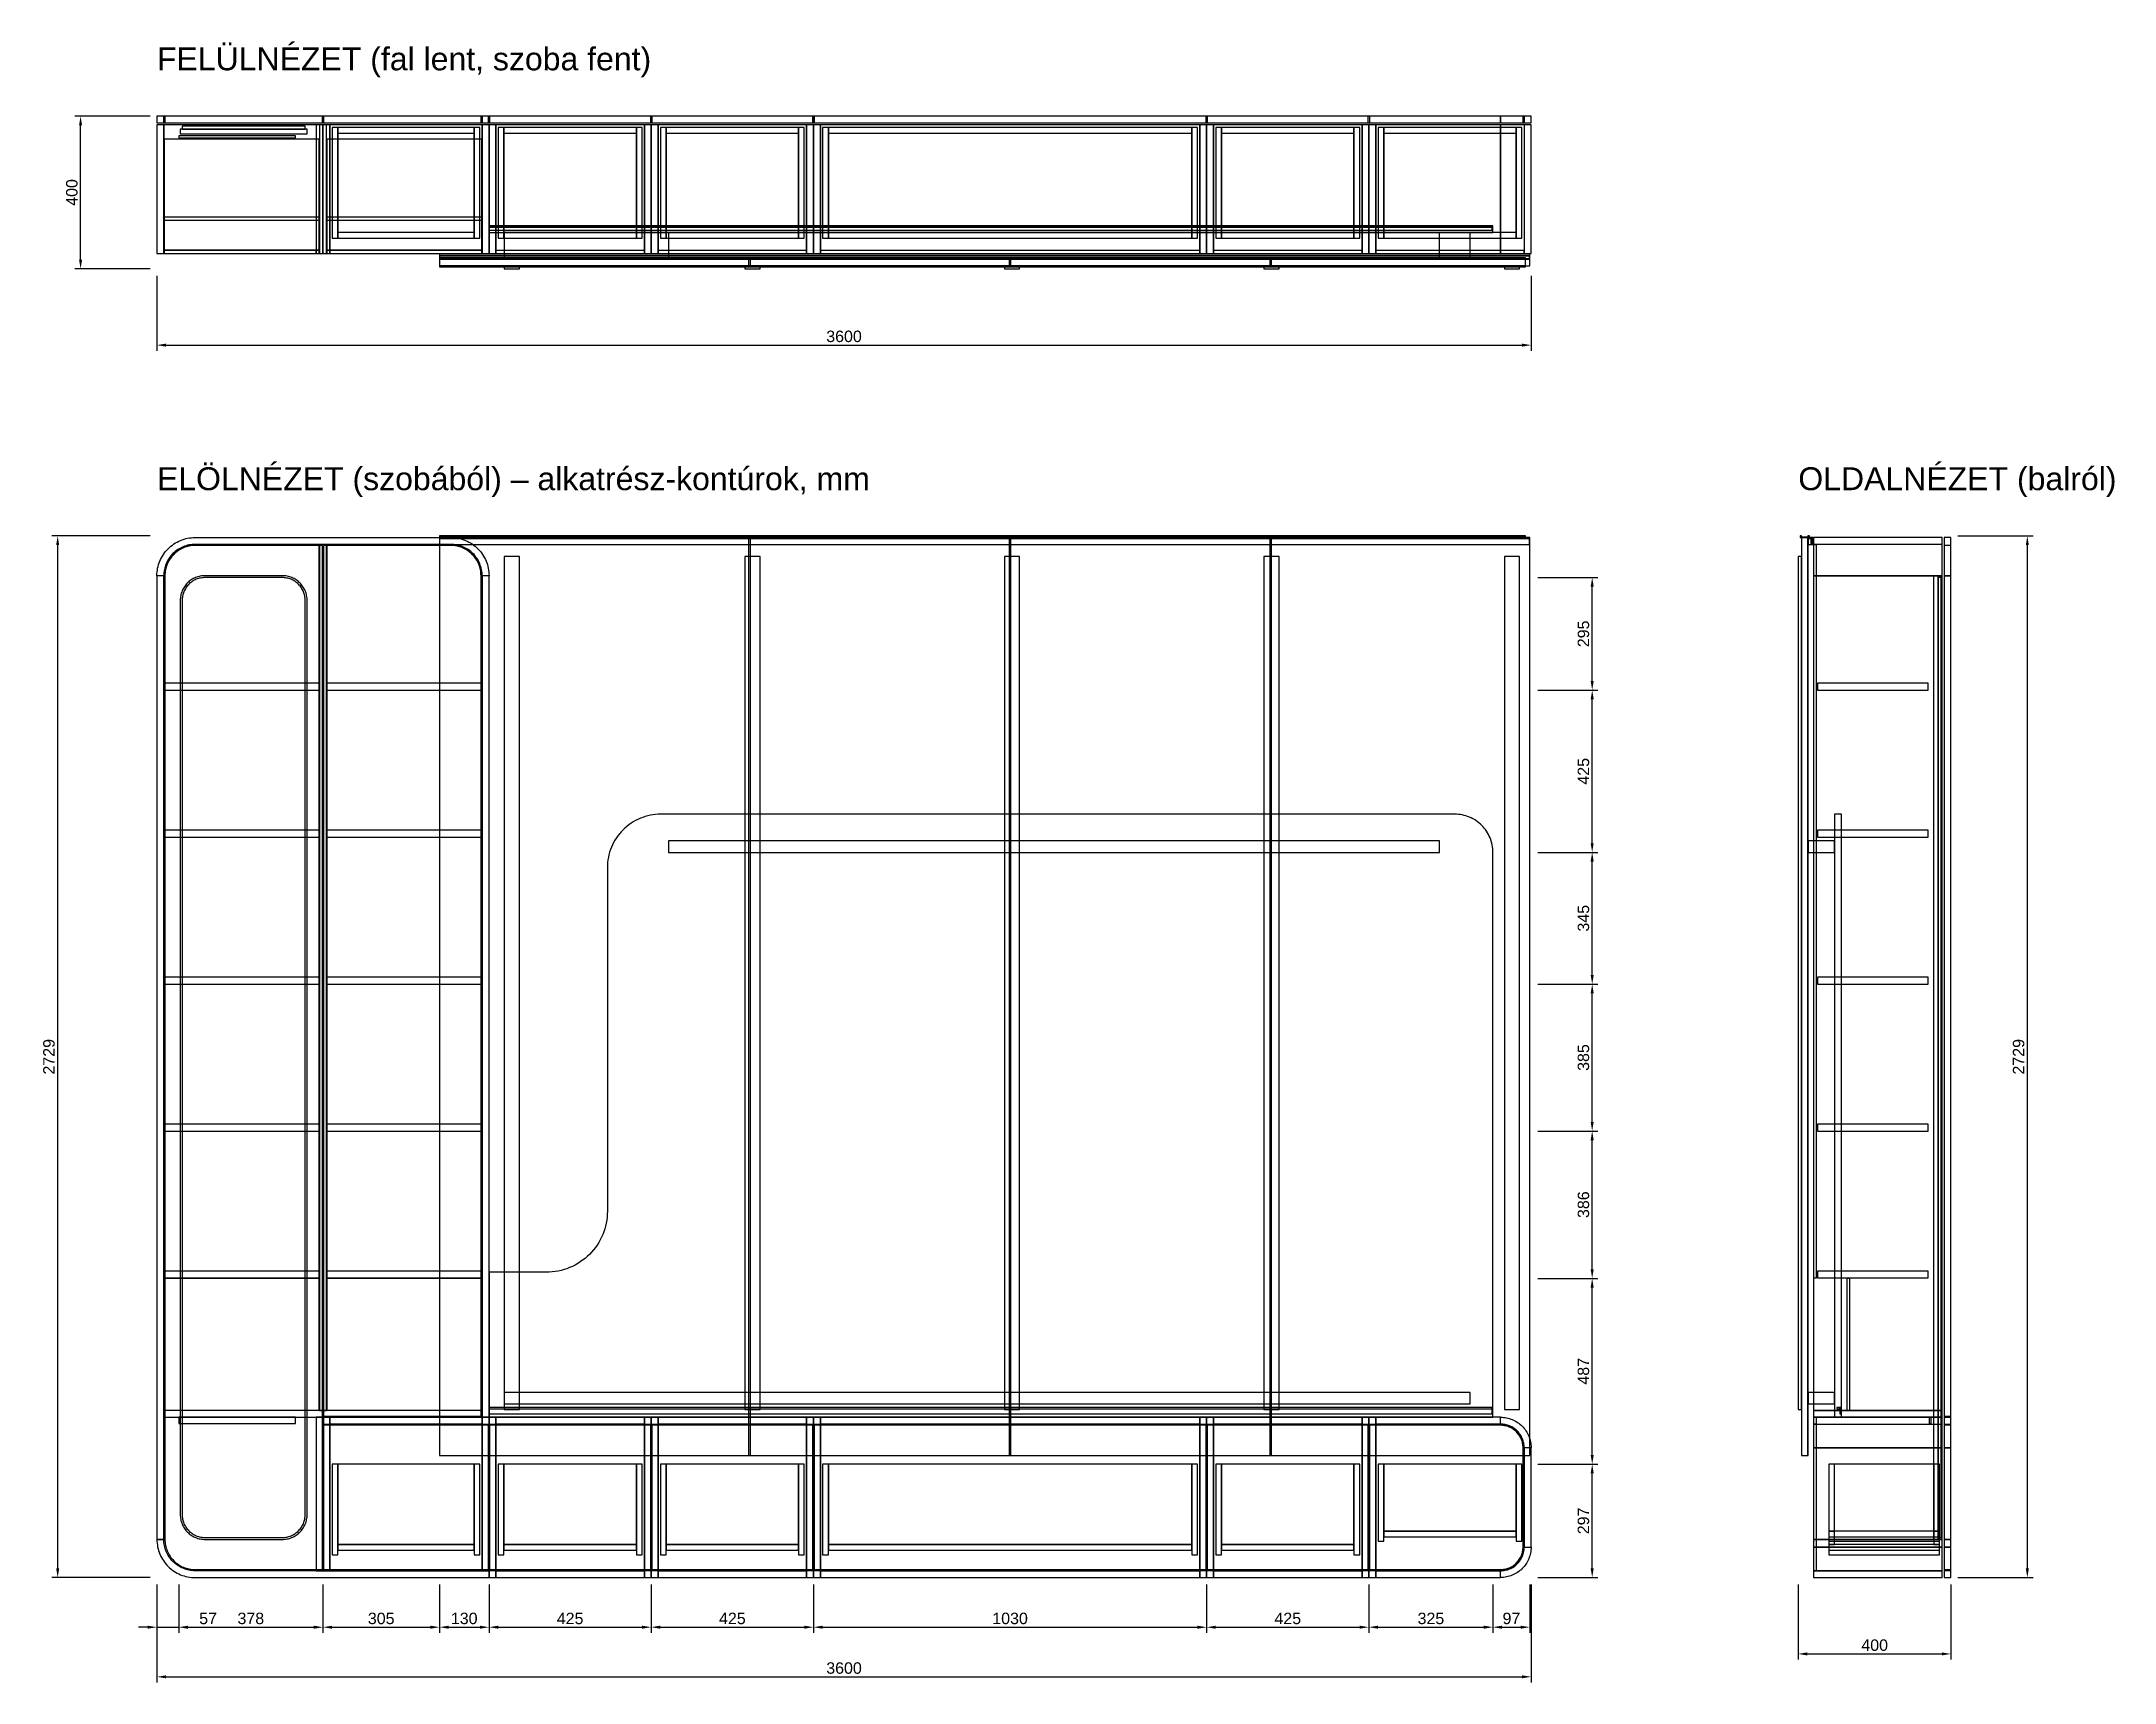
# Model space of a CAD drawing. Header units: millimetres. Extents: x -303 to 5128, y 1225 to 5525.
import ezdxf

# ---------------------------------------------------------------- set-up
doc = ezdxf.new("R2010")
doc.units = ezdxf.units.MM
doc.layers.add('MERET', color=2, linetype='Continuous')
doc.layers.add('MERET_NEZET', color=7, linetype='Continuous')
doc.styles.get("Standard").update_dxf_attribs({"font": 'Arial.ttf'})
doc.dimstyles.new('ISO-25', dxfattribs={"dimtxt": 2.5, "dimasz": 2.5, "dimexe": 1.25, "dimexo": 0.625, "dimtad": 1, "dimtxsty": 'Standard', "dimcen": 2.5, "dimadec": 0, "dimazin": 0, "dimtfac": 1, "dimtmove": 0, "dimatfit": 3, "dimfxl": 1, "dimarcsym": 0})

msp = doc.modelspace()

# ---------------------------------------------------------------- texts
at = {"layer": 'MERET_NEZET'}
for s, p in [('FELÜLNÉZET (fal lent, szoba fent)', (0, 5449)), ('ELÖLNÉZET (szobából) – alkatrész-kontúrok, mm', (0, 4349)), ('OLDALNÉZET (balról)', (4300, 4349))]:
    msp.add_text(s, height=60, dxfattribs=at).set_placement(p)

# ---------------------------------------------------------------- blocks, each defined once
blk = doc.blocks.new('*D19')
at = {"layer": 'Defpoints', "color": 0, "transparency": 16777216}
for p in [(0, 1500), (3600, 1500), (3600, 1240)]:
    blk.add_point(p, dxfattribs=at)
at = {"layer": 'MERET', "color": 0, "lineweight": -2, "transparency": 16777216}
for p, q in [((0, 1482), (0, 1225)), ((3600, 1482), (3600, 1225)), ((24, 1240), (3576, 1240))]:
    blk.add_line(p, q, dxfattribs=at)
at = {"layer": 'MERET', "color": 0, "transparency": 16777216}
for points in [[(24, 1244), (24, 1236), (0, 1240)], [(3576, 1244), (3576, 1236), (3600, 1240)]]:
    blk.add_solid(points, dxfattribs=at)
at = {"layer": 'MERET', "color": 0, "transparency": 16777216, "insert": (1800, 1262.8), "char_height": 30, "attachment_point": 5}
blk.add_mtext('3600', dxfattribs=at)
blk = doc.blocks.new('*D20')
at = {"layer": 'Defpoints', "color": 0, "transparency": 16777216}
for p in [(-260, 4229), (0, 4229), (0, 1500)]:
    blk.add_point(p, dxfattribs=at)
at = {"layer": 'MERET', "color": 0, "lineweight": -2, "transparency": 16777216}
for p, q in [((-18, 4229), (-275, 4229)), ((-260, 1524), (-260, 4205)), ((-18, 1500), (-275, 1500))]:
    blk.add_line(p, q, dxfattribs=at)
at = {"layer": 'MERET', "color": 0, "transparency": 16777216}
for points in [[(-264, 4205), (-256, 4205), (-260, 4229)], [(-264, 1524), (-256, 1524), (-260, 1500)]]:
    blk.add_solid(points, dxfattribs=at)
at = {"layer": 'MERET', "color": 0, "transparency": 16777216, "insert": (-282.8, 2864.5), "char_height": 30, "attachment_point": 5, "rotation": 90}
blk.add_mtext('2729', dxfattribs=at)
blk = doc.blocks.new('*D21')
at = {"layer": 'Defpoints', "color": 0, "transparency": 16777216}
for p in [(0, 4929), (3600, 4929), (3600, 4729)]:
    blk.add_point(p, dxfattribs=at)
at = {"layer": 'MERET', "color": 0, "lineweight": -2, "transparency": 16777216}
for p, q in [((0, 4911), (0, 4714)), ((3600, 4911), (3600, 4714)), ((24, 4729), (3576, 4729))]:
    blk.add_line(p, q, dxfattribs=at)
at = {"layer": 'MERET', "color": 0, "transparency": 16777216}
for points in [[(24, 4733), (24, 4725), (0, 4729)], [(3576, 4733), (3576, 4725), (3600, 4729)]]:
    blk.add_solid(points, dxfattribs=at)
at = {"layer": 'MERET', "color": 0, "transparency": 16777216, "insert": (1800, 4751.8), "char_height": 30, "attachment_point": 5}
blk.add_mtext('3600', dxfattribs=at)
blk = doc.blocks.new('*D22')
at = {"layer": 'Defpoints', "color": 0, "transparency": 16777216}
for p in [(-200, 5329), (0, 5329), (0, 4929)]:
    blk.add_point(p, dxfattribs=at)
at = {"layer": 'MERET', "color": 0, "lineweight": -2, "transparency": 16777216}
for p, q in [((-18, 5329), (-215, 5329)), ((-200, 4953), (-200, 5305)), ((-18, 4929), (-215, 4929))]:
    blk.add_line(p, q, dxfattribs=at)
at = {"layer": 'MERET', "color": 0, "transparency": 16777216}
for points in [[(-204, 5305), (-196, 5305), (-200, 5329)], [(-204, 4953), (-196, 4953), (-200, 4929)]]:
    blk.add_solid(points, dxfattribs=at)
at = {"layer": 'MERET', "color": 0, "transparency": 16777216, "insert": (-222.8, 5129), "char_height": 30, "attachment_point": 5, "rotation": 90}
blk.add_mtext('400', dxfattribs=at)
blk = doc.blocks.new('*D23')
at = {"layer": 'Defpoints', "color": 0, "transparency": 16777216}
for p in [(4300, 1500), (4700, 1500), (4700, 1300)]:
    blk.add_point(p, dxfattribs=at)
at = {"layer": 'MERET', "color": 0, "lineweight": -2, "transparency": 16777216}
for p, q in [((4300, 1482), (4300, 1285)), ((4700, 1482), (4700, 1285)), ((4324, 1300), (4676, 1300))]:
    blk.add_line(p, q, dxfattribs=at)
at = {"layer": 'MERET', "color": 0, "transparency": 16777216}
for points in [[(4324, 1304), (4324, 1296), (4300, 1300)], [(4676, 1304), (4676, 1296), (4700, 1300)]]:
    blk.add_solid(points, dxfattribs=at)
at = {"layer": 'MERET', "color": 0, "transparency": 16777216, "insert": (4500, 1322.8), "char_height": 30, "attachment_point": 5}
blk.add_mtext('400', dxfattribs=at)
blk = doc.blocks.new('*D24')
at = {"layer": 'Defpoints', "color": 0, "transparency": 16777216}
for p in [(4700, 4229), (4900, 4229), (4700, 1500)]:
    blk.add_point(p, dxfattribs=at)
at = {"layer": 'MERET', "color": 0, "lineweight": -2, "transparency": 16777216}
for p, q in [((4718, 4229), (4915, 4229)), ((4900, 1524), (4900, 4205)), ((4718, 1500), (4915, 1500))]:
    blk.add_line(p, q, dxfattribs=at)
at = {"layer": 'MERET', "color": 0, "transparency": 16777216}
for points in [[(4896, 4205), (4904, 4205), (4900, 4229)], [(4896, 1524), (4904, 1524), (4900, 1500)]]:
    blk.add_solid(points, dxfattribs=at)
at = {"layer": 'MERET', "color": 0, "transparency": 16777216, "insert": (4877.2, 2864.5), "char_height": 30, "attachment_point": 5, "rotation": 90}
blk.add_mtext('2729', dxfattribs=at)
blk = doc.blocks.new('*D25')
at = {"layer": 'Defpoints', "color": 0, "transparency": 16777216}
for p in [(0, 1500), (57, 1500), (57, 1370)]:
    blk.add_point(p, dxfattribs=at)
at = {"layer": 'MERET', "color": 0, "lineweight": -2, "transparency": 16777216}
for p, q in [((0, 1482), (0, 1355)), ((57, 1482), (57, 1355)), ((-24, 1370), (-48, 1370)), ((0, 1370), (57, 1370)), ((81, 1370), (163, 1370))]:
    blk.add_line(p, q, dxfattribs=at)
at = {"layer": 'MERET', "color": 0, "transparency": 16777216}
for points in [[(-24, 1374), (-24, 1366), (0, 1370)], [(81, 1374), (81, 1366), (57, 1370)]]:
    blk.add_solid(points, dxfattribs=at)
at = {"layer": 'MERET', "color": 0, "transparency": 16777216, "insert": (134, 1392.8), "char_height": 30, "attachment_point": 5}
blk.add_mtext('57', dxfattribs=at)
blk = doc.blocks.new('*D26')
at = {"layer": 'Defpoints', "color": 0, "transparency": 16777216}
for p in [(57, 1500), (435, 1500), (435, 1370)]:
    blk.add_point(p, dxfattribs=at)
at = {"layer": 'MERET', "color": 0, "lineweight": -2, "transparency": 16777216}
for p, q in [((57, 1482), (57, 1355)), ((435, 1482), (435, 1355)), ((81, 1370), (411, 1370))]:
    blk.add_line(p, q, dxfattribs=at)
at = {"layer": 'MERET', "color": 0, "transparency": 16777216}
for points in [[(81, 1374), (81, 1366), (57, 1370)], [(411, 1374), (411, 1366), (435, 1370)]]:
    blk.add_solid(points, dxfattribs=at)
at = {"layer": 'MERET', "color": 0, "transparency": 16777216, "insert": (246, 1392.8), "char_height": 30, "attachment_point": 5}
blk.add_mtext('378', dxfattribs=at)
blk = doc.blocks.new('*D27')
at = {"layer": 'Defpoints', "color": 0, "transparency": 16777216}
for p in [(435, 1500), (740, 1500), (740, 1370)]:
    blk.add_point(p, dxfattribs=at)
at = {"layer": 'MERET', "color": 0, "lineweight": -2, "transparency": 16777216}
for p, q in [((435, 1482), (435, 1355)), ((740, 1482), (740, 1355)), ((459, 1370), (716, 1370))]:
    blk.add_line(p, q, dxfattribs=at)
at = {"layer": 'MERET', "color": 0, "transparency": 16777216}
for points in [[(459, 1374), (459, 1366), (435, 1370)], [(716, 1374), (716, 1366), (740, 1370)]]:
    blk.add_solid(points, dxfattribs=at)
at = {"layer": 'MERET', "color": 0, "transparency": 16777216, "insert": (587.5, 1392.8), "char_height": 30, "attachment_point": 5}
blk.add_mtext('305', dxfattribs=at)
blk = doc.blocks.new('*D28')
at = {"layer": 'Defpoints', "color": 0, "transparency": 16777216}
for p in [(740, 1500), (870, 1500), (870, 1370)]:
    blk.add_point(p, dxfattribs=at)
at = {"layer": 'MERET', "color": 0, "lineweight": -2, "transparency": 16777216}
for p, q in [((740, 1482), (740, 1355)), ((870, 1482), (870, 1355)), ((764, 1370), (846, 1370))]:
    blk.add_line(p, q, dxfattribs=at)
at = {"layer": 'MERET', "color": 0, "transparency": 16777216}
for points in [[(764, 1374), (764, 1366), (740, 1370)], [(846, 1374), (846, 1366), (870, 1370)]]:
    blk.add_solid(points, dxfattribs=at)
at = {"layer": 'MERET', "color": 0, "transparency": 16777216, "insert": (805, 1392.8), "char_height": 30, "attachment_point": 5}
blk.add_mtext('130', dxfattribs=at)
blk = doc.blocks.new('*D29')
at = {"layer": 'Defpoints', "color": 0, "transparency": 16777216}
for p in [(870, 1500), (1295, 1500), (1295, 1370)]:
    blk.add_point(p, dxfattribs=at)
at = {"layer": 'MERET', "color": 0, "lineweight": -2, "transparency": 16777216}
for p, q in [((870, 1482), (870, 1355)), ((1295, 1482), (1295, 1355)), ((894, 1370), (1271, 1370))]:
    blk.add_line(p, q, dxfattribs=at)
at = {"layer": 'MERET', "color": 0, "transparency": 16777216}
for points in [[(894, 1374), (894, 1366), (870, 1370)], [(1271, 1374), (1271, 1366), (1295, 1370)]]:
    blk.add_solid(points, dxfattribs=at)
at = {"layer": 'MERET', "color": 0, "transparency": 16777216, "insert": (1082.5, 1392.8), "char_height": 30, "attachment_point": 5}
blk.add_mtext('425', dxfattribs=at)
blk = doc.blocks.new('*D30')
at = {"layer": 'Defpoints', "color": 0, "transparency": 16777216}
for p in [(1295, 1500), (1720, 1500), (1720, 1370)]:
    blk.add_point(p, dxfattribs=at)
at = {"layer": 'MERET', "color": 0, "lineweight": -2, "transparency": 16777216}
for p, q in [((1295, 1482), (1295, 1355)), ((1720, 1482), (1720, 1355)), ((1319, 1370), (1696, 1370))]:
    blk.add_line(p, q, dxfattribs=at)
at = {"layer": 'MERET', "color": 0, "transparency": 16777216}
for points in [[(1319, 1374), (1319, 1366), (1295, 1370)], [(1696, 1374), (1696, 1366), (1720, 1370)]]:
    blk.add_solid(points, dxfattribs=at)
at = {"layer": 'MERET', "color": 0, "transparency": 16777216, "insert": (1507.5, 1392.8), "char_height": 30, "attachment_point": 5}
blk.add_mtext('425', dxfattribs=at)
blk = doc.blocks.new('*D31')
at = {"layer": 'Defpoints', "color": 0, "transparency": 16777216}
for p in [(1720, 1500), (2750, 1500), (2750, 1370)]:
    blk.add_point(p, dxfattribs=at)
at = {"layer": 'MERET', "color": 0, "lineweight": -2, "transparency": 16777216}
for p, q in [((1720, 1482), (1720, 1355)), ((2750, 1482), (2750, 1355)), ((1744, 1370), (2726, 1370))]:
    blk.add_line(p, q, dxfattribs=at)
at = {"layer": 'MERET', "color": 0, "transparency": 16777216}
for points in [[(1744, 1374), (1744, 1366), (1720, 1370)], [(2726, 1374), (2726, 1366), (2750, 1370)]]:
    blk.add_solid(points, dxfattribs=at)
at = {"layer": 'MERET', "color": 0, "transparency": 16777216, "insert": (2235, 1392.8), "char_height": 30, "attachment_point": 5}
blk.add_mtext('1030', dxfattribs=at)
blk = doc.blocks.new('*D32')
at = {"layer": 'Defpoints', "color": 0, "transparency": 16777216}
for p in [(2750, 1500), (3175, 1500), (3175, 1370)]:
    blk.add_point(p, dxfattribs=at)
at = {"layer": 'MERET', "color": 0, "lineweight": -2, "transparency": 16777216}
for p, q in [((2750, 1482), (2750, 1355)), ((3175, 1482), (3175, 1355)), ((2774, 1370), (3151, 1370))]:
    blk.add_line(p, q, dxfattribs=at)
at = {"layer": 'MERET', "color": 0, "transparency": 16777216}
for points in [[(2774, 1374), (2774, 1366), (2750, 1370)], [(3151, 1374), (3151, 1366), (3175, 1370)]]:
    blk.add_solid(points, dxfattribs=at)
at = {"layer": 'MERET', "color": 0, "transparency": 16777216, "insert": (2962.5, 1392.8), "char_height": 30, "attachment_point": 5}
blk.add_mtext('425', dxfattribs=at)
blk = doc.blocks.new('*D33')
at = {"layer": 'Defpoints', "color": 0, "transparency": 16777216}
for p in [(3175, 1500), (3500, 1500), (3500, 1370)]:
    blk.add_point(p, dxfattribs=at)
at = {"layer": 'MERET', "color": 0, "lineweight": -2, "transparency": 16777216}
for p, q in [((3175, 1482), (3175, 1355)), ((3500, 1482), (3500, 1355)), ((3199, 1370), (3476, 1370))]:
    blk.add_line(p, q, dxfattribs=at)
at = {"layer": 'MERET', "color": 0, "transparency": 16777216}
for points in [[(3199, 1374), (3199, 1366), (3175, 1370)], [(3476, 1374), (3476, 1366), (3500, 1370)]]:
    blk.add_solid(points, dxfattribs=at)
at = {"layer": 'MERET', "color": 0, "transparency": 16777216, "insert": (3337.5, 1392.8), "char_height": 30, "attachment_point": 5}
blk.add_mtext('325', dxfattribs=at)
blk = doc.blocks.new('*D34')
at = {"layer": 'Defpoints', "color": 0, "transparency": 16777216}
for p in [(3500, 1500), (3597, 1500), (3597, 1370)]:
    blk.add_point(p, dxfattribs=at)
at = {"layer": 'MERET', "color": 0, "lineweight": -2, "transparency": 16777216}
for p, q in [((3500, 1482), (3500, 1355)), ((3597, 1482), (3597, 1355)), ((3524, 1370), (3573, 1370))]:
    blk.add_line(p, q, dxfattribs=at)
at = {"layer": 'MERET', "color": 0, "transparency": 16777216}
for points in [[(3524, 1374), (3524, 1366), (3500, 1370)], [(3573, 1374), (3573, 1366), (3597, 1370)]]:
    blk.add_solid(points, dxfattribs=at)
at = {"layer": 'MERET', "color": 0, "transparency": 16777216, "insert": (3548.5, 1392.8), "char_height": 30, "attachment_point": 5}
blk.add_mtext('97', dxfattribs=at)
blk = doc.blocks.new('*D35')
at = {"layer": 'Defpoints', "color": 0, "transparency": 16777216}
for p in [(3600, 1797), (3760, 1797), (3600, 1500)]:
    blk.add_point(p, dxfattribs=at)
at = {"layer": 'MERET', "color": 0, "lineweight": -2, "transparency": 16777216}
for p, q in [((3618, 1797), (3775, 1797)), ((3760, 1524), (3760, 1773)), ((3618, 1500), (3775, 1500))]:
    blk.add_line(p, q, dxfattribs=at)
at = {"layer": 'MERET', "color": 0, "transparency": 16777216}
for points in [[(3756, 1773), (3764, 1773), (3760, 1797)], [(3756, 1524), (3764, 1524), (3760, 1500)]]:
    blk.add_solid(points, dxfattribs=at)
at = {"layer": 'MERET', "color": 0, "transparency": 16777216, "insert": (3737.2, 1648.5), "char_height": 30, "attachment_point": 5, "rotation": 90}
blk.add_mtext('297', dxfattribs=at)
blk = doc.blocks.new('*D36')
at = {"layer": 'Defpoints', "color": 0, "transparency": 16777216}
for p in [(3600, 2284), (3760, 2284), (3600, 1797)]:
    blk.add_point(p, dxfattribs=at)
at = {"layer": 'MERET', "color": 0, "lineweight": -2, "transparency": 16777216}
for p, q in [((3618, 2284), (3775, 2284)), ((3760, 1821), (3760, 2260)), ((3618, 1797), (3775, 1797))]:
    blk.add_line(p, q, dxfattribs=at)
at = {"layer": 'MERET', "color": 0, "transparency": 16777216}
for points in [[(3756, 2260), (3764, 2260), (3760, 2284)], [(3756, 1821), (3764, 1821), (3760, 1797)]]:
    blk.add_solid(points, dxfattribs=at)
at = {"layer": 'MERET', "color": 0, "transparency": 16777216, "insert": (3737.2, 2040.5), "char_height": 30, "attachment_point": 5, "rotation": 90}
blk.add_mtext('487', dxfattribs=at)
blk = doc.blocks.new('*D37')
at = {"layer": 'Defpoints', "color": 0, "transparency": 16777216}
for p in [(3600, 2670), (3760, 2670), (3600, 2284)]:
    blk.add_point(p, dxfattribs=at)
at = {"layer": 'MERET', "color": 0, "lineweight": -2, "transparency": 16777216}
for p, q in [((3618, 2670), (3775, 2670)), ((3760, 2308), (3760, 2646)), ((3618, 2284), (3775, 2284))]:
    blk.add_line(p, q, dxfattribs=at)
at = {"layer": 'MERET', "color": 0, "transparency": 16777216}
for points in [[(3756, 2646), (3764, 2646), (3760, 2670)], [(3756, 2308), (3764, 2308), (3760, 2284)]]:
    blk.add_solid(points, dxfattribs=at)
at = {"layer": 'MERET', "color": 0, "transparency": 16777216, "insert": (3737.2, 2477), "char_height": 30, "attachment_point": 5, "rotation": 90}
blk.add_mtext('386', dxfattribs=at)
blk = doc.blocks.new('*D38')
at = {"layer": 'Defpoints', "color": 0, "transparency": 16777216}
for p in [(3600, 3055), (3760, 3055), (3600, 2670)]:
    blk.add_point(p, dxfattribs=at)
at = {"layer": 'MERET', "color": 0, "lineweight": -2, "transparency": 16777216}
for p, q in [((3618, 3055), (3775, 3055)), ((3760, 2694), (3760, 3031)), ((3618, 2670), (3775, 2670))]:
    blk.add_line(p, q, dxfattribs=at)
at = {"layer": 'MERET', "color": 0, "transparency": 16777216}
for points in [[(3756, 3031), (3764, 3031), (3760, 3055)], [(3756, 2694), (3764, 2694), (3760, 2670)]]:
    blk.add_solid(points, dxfattribs=at)
at = {"layer": 'MERET', "color": 0, "transparency": 16777216, "insert": (3737.2, 2862.5), "char_height": 30, "attachment_point": 5, "rotation": 90}
blk.add_mtext('385', dxfattribs=at)
blk = doc.blocks.new('*D39')
at = {"layer": 'Defpoints', "color": 0, "transparency": 16777216}
for p in [(3600, 3400), (3760, 3400), (3600, 3055)]:
    blk.add_point(p, dxfattribs=at)
at = {"layer": 'MERET', "color": 0, "lineweight": -2, "transparency": 16777216}
for p, q in [((3618, 3400), (3775, 3400)), ((3760, 3079), (3760, 3376)), ((3618, 3055), (3775, 3055))]:
    blk.add_line(p, q, dxfattribs=at)
at = {"layer": 'MERET', "color": 0, "transparency": 16777216}
for points in [[(3756, 3376), (3764, 3376), (3760, 3400)], [(3756, 3079), (3764, 3079), (3760, 3055)]]:
    blk.add_solid(points, dxfattribs=at)
at = {"layer": 'MERET', "color": 0, "transparency": 16777216, "insert": (3737.2, 3227.5), "char_height": 30, "attachment_point": 5, "rotation": 90}
blk.add_mtext('345', dxfattribs=at)
blk = doc.blocks.new('*D40')
at = {"layer": 'Defpoints', "color": 0, "transparency": 16777216}
for p in [(3600, 3825), (3760, 3825), (3600, 3400)]:
    blk.add_point(p, dxfattribs=at)
at = {"layer": 'MERET', "color": 0, "lineweight": -2, "transparency": 16777216}
for p, q in [((3618, 3825), (3775, 3825)), ((3760, 3424), (3760, 3801)), ((3618, 3400), (3775, 3400))]:
    blk.add_line(p, q, dxfattribs=at)
at = {"layer": 'MERET', "color": 0, "transparency": 16777216}
for points in [[(3756, 3801), (3764, 3801), (3760, 3825)], [(3756, 3424), (3764, 3424), (3760, 3400)]]:
    blk.add_solid(points, dxfattribs=at)
at = {"layer": 'MERET', "color": 0, "transparency": 16777216, "insert": (3737.2, 3612.5), "char_height": 30, "attachment_point": 5, "rotation": 90}
blk.add_mtext('425', dxfattribs=at)
blk = doc.blocks.new('*D41')
at = {"layer": 'Defpoints', "color": 0, "transparency": 16777216}
for p in [(3600, 4120), (3760, 4120), (3600, 3825)]:
    blk.add_point(p, dxfattribs=at)
at = {"layer": 'MERET', "color": 0, "lineweight": -2, "transparency": 16777216}
for p, q in [((3618, 4120), (3775, 4120)), ((3760, 3849), (3760, 4096)), ((3618, 3825), (3775, 3825))]:
    blk.add_line(p, q, dxfattribs=at)
at = {"layer": 'MERET', "color": 0, "transparency": 16777216}
for points in [[(3756, 4096), (3764, 4096), (3760, 4120)], [(3756, 3849), (3764, 3849), (3760, 3825)]]:
    blk.add_solid(points, dxfattribs=at)
at = {"layer": 'MERET', "color": 0, "transparency": 16777216, "insert": (3737.2, 3972.5), "char_height": 30, "attachment_point": 5, "rotation": 90}
blk.add_mtext('295', dxfattribs=at)

# ---------------------------------------------------------------- dimensions: what is measured, and where the dimension line sits
at = {"layer": 'MERET'}
for base, p1, p2, picture, middle in [((-200, 5329), (0, 4929), (0, 5329), '*D22', (-222.82, 5129)), ((-260, 4229), (0, 1500), (0, 4229), '*D20', (-282.82, 2864.5)), ((4900, 4229), (4700, 1500), (4700, 4229), '*D24', (4877.18, 2864.5)), ((3760, 4120), (3600, 3825), (3600, 4120), '*D41', (3737.18, 3972.5)), ((3760, 3825), (3600, 3400), (3600, 3825), '*D40', (3737.18, 3612.5)), ((3760, 3400), (3600, 3055), (3600, 3400), '*D39', (3737.17, 3227.5)), ((3760, 3055), (3600, 2670), (3600, 3055), '*D38', (3737.17, 2862.5)), ((3760, 2670), (3600, 2284), (3600, 2670), '*D37', (3737.17, 2477)), ((3760, 2284), (3600, 1797), (3600, 2284), '*D36', (3737.18, 2040.5)), ((3760, 1797), (3600, 1500), (3600, 1797), '*D35', (3737.18, 1648.5))]:
    dim = msp.add_linear_dim(base=base, p1=p1, p2=p2, angle=90, dimstyle='ISO-25', override={"dimscale": 12, "dimasz": 2, "dimexo": 1.5, "dimdec": 0}, dxfattribs=at)
    dim.commit()
    dim.dimension.update_dxf_attribs({"geometry": picture, "text_midpoint": middle})
for base, p1, p2, picture, middle in [((3600, 4729), (0, 4929), (3600, 4929), '*D21', (1800, 4751.83)), ((57, 1370), (0, 1500), (57, 1500), '*D25', (133.99, 1392.76)), ((3600, 1240), (0, 1500), (3600, 1500), '*D19', (1800, 1262.83)), ((435, 1370), (57, 1500), (435, 1500), '*D26', (246, 1392.83)), ((740, 1370), (435, 1500), (740, 1500), '*D27', (587.5, 1392.83)), ((870, 1370), (740, 1500), (870, 1500), '*D28', (805, 1392.83)), ((1295, 1370), (870, 1500), (1295, 1500), '*D29', (1082.5, 1392.82)), ((1720, 1370), (1295, 1500), (1720, 1500), '*D30', (1507.5, 1392.82)), ((2750, 1370), (1720, 1500), (2750, 1500), '*D31', (2235, 1392.83)), ((3175, 1370), (2750, 1500), (3175, 1500), '*D32', (2962.5, 1392.82)), ((3500, 1370), (3175, 1500), (3500, 1500), '*D33', (3337.5, 1392.83)), ((3597, 1370), (3500, 1500), (3597, 1500), '*D34', (3548.5, 1392.82)), ((4700, 1300), (4300, 1500), (4700, 1500), '*D23', (4500, 1322.82))]:
    dim = msp.add_linear_dim(base=base, p1=p1, p2=p2, dimstyle='ISO-25', override={"dimscale": 12, "dimasz": 2, "dimexo": 1.5, "dimdec": 0}, dxfattribs=at)
    dim.commit()
    dim.dimension.update_dxf_attribs({"geometry": picture, "text_midpoint": middle})

# ---------------------------------------------------------------- linework, layer by layer
at = {"layer": 'MERET_NEZET'}
for points in [[(0, 5311), (870, 5311), (870, 5329), (0, 5329)], [(0, 5311), (870, 5311), (870, 5329), (0, 5329)], [(0, 5311), (18, 5311), (18, 5329), (0, 5329)], [(21, 5311), (433.5, 5311), (433.5, 5329), (21, 5329)], [(436.5, 5311), (868.5, 5311), (868.5, 5329), (436.5, 5329)], [(436.5, 5311), (849, 5311), (849, 5329), (436.5, 5329)], [(436.5, 5311), (870, 5311), (870, 5329), (436.5, 5329)], [(852, 5311), (870, 5311), (870, 5329), (852, 5329)], [(870, 5311), (1720, 5311), (1720, 5329), (870, 5329)], [(870, 5311), (1720, 5311), (1720, 5329), (870, 5329)], [(871.5, 5311), (1293.5, 5311), (1293.5, 5329), (871.5, 5329)], [(1296.5, 5311), (1718.5, 5311), (1718.5, 5329), (1296.5, 5329)], [(1720, 5311), (2750, 5311), (2750, 5329), (1720, 5329)], [(1720, 5311), (2750, 5311), (2750, 5329), (1720, 5329)], [(1721.5, 5311), (2748.5, 5311), (2748.5, 5329), (1721.5, 5329)], [(2750, 5311), (3520, 5311), (3520, 5329), (2750, 5329)], [(2750, 5311), (3520, 5311), (3520, 5329), (2750, 5329)], [(2751.5, 5311), (3173.5, 5311), (3173.5, 5329), (2751.5, 5329)], [(3176.5, 5311), (3579, 5311), (3579, 5329), (3176.5, 5329)], [(3520, 5311), (3600, 5311), (3600, 5329), (3520, 5329)], [(3520, 5311), (3600, 5311), (3600, 5329), (3520, 5329)], [(3582, 5311), (3600, 5311), (3600, 5329), (3582, 5329)], [(0, 4969), (18, 4969), (18, 5306), (0, 5306)], [(0, 4969), (870, 4969), (870, 5306), (0, 5306)], [(0, 4969), (870, 4969), (870, 5306), (0, 5306)], [(18, 4969), (852, 4969), (852, 5306), (18, 5306)], [(19, 4979), (425, 4979), (425, 5269), (19, 5269)], [(19, 4979), (425, 4979), (425, 5269), (19, 5269)], [(19, 4979), (425, 4979), (425, 5269), (19, 5269)], [(19, 4979), (425, 4979), (425, 5269), (19, 5269)], [(19, 4979), (425, 4979), (425, 5269), (19, 5269)], [(57, 5272), (363, 5272), (363, 5277), (57, 5277)], [(61, 5283), (393.5, 5283), (393.5, 5295), (61, 5295)], [(66, 5295), (388.5, 5295), (388.5, 5303), (66, 5303)], [(417, 4969), (435, 4969), (435, 5306), (417, 5306)], [(426, 4969), (444, 4969), (444, 5306), (426, 5306)], [(435, 4969), (453, 4969), (453, 5306), (435, 5306)], [(445, 4979), (851, 4979), (851, 5269), (445, 5269)], [(445, 4979), (851, 4979), (851, 5269), (445, 5269)], [(445, 4979), (851, 4979), (851, 5269), (445, 5269)], [(445, 4979), (851, 4979), (851, 5269), (445, 5269)], [(445, 4979), (851, 4979), (851, 5269), (445, 5269)], [(453, 4969), (852, 4969), (852, 5306), (453, 5306)], [(459, 5009), (474, 5009), (474, 5299), (459, 5299)], [(474, 5284), (831, 5284), (831, 5299), (474, 5299)], [(474, 5009), (831, 5009), (831, 5299), (474, 5299)], [(831, 5009), (846, 5009), (846, 5299), (831, 5299)], [(852, 4969), (870, 4969), (870, 5306), (852, 5306)], [(852, 4969), (870, 4969), (870, 5306), (852, 5306)], [(870, 4969), (888, 4969), (888, 5306), (870, 5306)], [(888, 4969), (1277, 4969), (1277, 5306), (888, 5306)], [(888, 4969), (1277, 4969), (1277, 5306), (888, 5306)], [(894, 5009), (909, 5009), (909, 5299), (894, 5299)], [(909, 5284), (1256, 5284), (1256, 5299), (909, 5299)], [(909, 5009), (1256, 5009), (1256, 5299), (909, 5299)], [(1256, 5009), (1271, 5009), (1271, 5299), (1256, 5299)], [(1277, 4969), (1295, 4969), (1295, 5306), (1277, 5306)], [(1295, 4969), (1313, 4969), (1313, 5306), (1295, 5306)], [(1313, 4969), (1702, 4969), (1702, 5306), (1313, 5306)], [(1313, 4969), (1702, 4969), (1702, 5306), (1313, 5306)], [(1319, 5009), (1334, 5009), (1334, 5299), (1319, 5299)], [(1334, 5284), (1681, 5284), (1681, 5299), (1334, 5299)], [(1334, 5009), (1681, 5009), (1681, 5299), (1334, 5299)], [(1681, 5009), (1696, 5009), (1696, 5299), (1681, 5299)], [(1702, 4969), (1720, 4969), (1720, 5306), (1702, 5306)], [(1720, 4969), (1738, 4969), (1738, 5306), (1720, 5306)], [(1738, 4969), (2732, 4969), (2732, 5306), (1738, 5306)], [(1738, 4969), (2732, 4969), (2732, 5306), (1738, 5306)], [(1744, 5009), (1759, 5009), (1759, 5299), (1744, 5299)], [(1759, 5284), (2711, 5284), (2711, 5299), (1759, 5299)], [(1759, 5009), (2711, 5009), (2711, 5299), (1759, 5299)], [(2711, 5009), (2726, 5009), (2726, 5299), (2711, 5299)], [(2732, 4969), (2750, 4969), (2750, 5306), (2732, 5306)], [(2750, 4969), (2768, 4969), (2768, 5306), (2750, 5306)], [(2768, 4969), (3157, 4969), (3157, 5306), (2768, 5306)], [(2768, 4969), (3157, 4969), (3157, 5306), (2768, 5306)], [(2774, 5009), (2789, 5009), (2789, 5299), (2774, 5299)], [(2789, 5284), (3136, 5284), (3136, 5299), (2789, 5299)], [(2789, 5009), (3136, 5009), (3136, 5299), (2789, 5299)], [(3136, 5009), (3151, 5009), (3151, 5299), (3136, 5299)], [(3157, 4969), (3175, 4969), (3175, 5306), (3157, 5306)], [(3175, 4969), (3193, 4969), (3193, 5306), (3175, 5306)], [(3193, 4969), (3520, 4969), (3520, 5306), (3193, 5306)], [(3193, 4969), (3520, 4969), (3520, 5306), (3193, 5306)], [(3199, 5009), (3214, 5009), (3214, 5299), (3199, 5299)], [(3214, 5284), (3561, 5284), (3561, 5299), (3214, 5299)], [(3214, 5009), (3561, 5009), (3561, 5299), (3214, 5299)], [(3520, 4969), (3600, 4969), (3600, 5306), (3520, 5306)], [(3520, 4969), (3600, 4969), (3600, 5306), (3520, 5306)], [(3561, 5009), (3576, 5009), (3576, 5299), (3561, 5299)], [(3582, 4969), (3600, 4969), (3600, 5306), (3582, 5306)], [(19, 5056), (425, 5056), (425, 5064), (19, 5064)], [(445, 5056), (851, 5056), (851, 5064), (445, 5064)], [(474, 5009), (831, 5009), (831, 5024), (474, 5024)], [(870, 5024), (3500, 5024), (3500, 5042), (870, 5042)], [(870, 5038), (3498, 5038), (3498, 5042), (870, 5042)], [(870, 5030), (3498, 5030), (3498, 5038), (870, 5038)], [(909, 5009), (1256, 5009), (1256, 5024), (909, 5024)], [(910, 4955), (3440, 4955), (3440, 5024), (910, 5024)], [(1334, 5009), (1681, 5009), (1681, 5024), (1334, 5024)], [(1340, 4955), (3360, 4955), (3360, 5024), (1340, 5024)], [(1759, 5009), (2711, 5009), (2711, 5024), (1759, 5024)], [(2789, 5009), (3136, 5009), (3136, 5024), (2789, 5024)], [(3214, 5009), (3561, 5009), (3561, 5024), (3214, 5024)], [(18, 4969), (417, 4969), (417, 4977), (18, 4977)], [(19, 4969), (425, 4969), (425, 4977), (19, 4977)], [(445, 4969), (851, 4969), (851, 4977), (445, 4977)], [(453, 4969), (852, 4969), (852, 4977), (453, 4977)], [(740, 4963), (3597, 4963), (3597, 4967), (740, 4967)], [(740, 4955), (3597, 4955), (3597, 4963), (740, 4963)], [(740, 4934), (3585, 4934), (3585, 4958), (740, 4958)], [(740, 4954), (3585, 4954), (3585, 4958), (740, 4958)], [(740, 4954), (3597, 4954), (3597, 4955), (740, 4955)], [(740, 4937), (1551, 4937), (1551, 4954), (740, 4954)], [(888, 4969), (1277, 4969), (1277, 4977), (888, 4977)], [(1313, 4969), (1702, 4969), (1702, 4977), (1313, 4977)], [(1554, 4937), (2233.5, 4937), (2233.5, 4954), (1554, 4954)], [(1738, 4969), (2732, 4969), (2732, 4977), (1738, 4977)], [(2236.5, 4937), (2916, 4937), (2916, 4954), (2236.5, 4954)], [(2768, 4969), (3157, 4969), (3157, 4977), (2768, 4977)], [(2919, 4937), (3597, 4937), (3597, 4954), (2919, 4954)], [(3193, 4969), (3582, 4969), (3582, 4977), (3193, 4977)], [(3595, 4955), (3597, 4955), (3597, 4963), (3595, 4963)], [(740, 4934), (3585, 4934), (3585, 4937), (740, 4937)], [(910, 4929), (950, 4929), (950, 4937), (910, 4937)], [(1540, 4929), (1580, 4929), (1580, 4937), (1540, 4937)], [(2220, 4929), (2260, 4929), (2260, 4937), (2220, 4937)], [(2900, 4929), (2940, 4929), (2940, 4937), (2900, 4937)], [(3530, 4929), (3570, 4929), (3570, 4937), (3530, 4937)], [(0, 4125), (0.12, 4129.91), (0.48, 4134.8), (1.08, 4139.67), (1.92, 4144.51), (3, 4149.3), (4.31, 4154.03), (5.85, 4158.69), (7.61, 4163.27), (9.6, 4167.76), (11.81, 4172.14), (14.23, 4176.41), (16.85, 4180.56), (19.68, 4184.57), (22.7, 4188.44), (25.9, 4192.16), (29.29, 4195.71), (32.84, 4199.1), (36.56, 4202.3), (40.43, 4205.32), (44.44, 4208.15), (48.59, 4210.77), (52.86, 4213.19), (57.24, 4215.4), (61.73, 4217.39), (66.31, 4219.15), (70.97, 4220.69), (75.7, 4222), (80.49, 4223.08), (85.33, 4223.92), (90.2, 4224.52), (95.09, 4224.88), (100, 4225), (770, 4225), (770, 4225), (774.91, 4224.88), (779.8, 4224.52), (784.67, 4223.92), (789.51, 4223.08), (794.3, 4222), (799.03, 4220.69), (803.69, 4219.15), (808.27, 4217.39), (812.76, 4215.4), (817.14, 4213.19), (821.41, 4210.77), (825.56, 4208.15), (829.57, 4205.32), (833.44, 4202.3), (837.16, 4199.1), (840.71, 4195.71), (844.1, 4192.16), (847.3, 4188.44), (850.32, 4184.57), (853.15, 4180.56), (855.77, 4176.41), (858.19, 4172.14), (860.4, 4167.76), (862.39, 4163.27), (864.15, 4158.69), (865.69, 4154.03), (867, 4149.3), (868.08, 4144.51), (868.92, 4139.67), (869.52, 4134.8), (869.88, 4129.91), (870, 4125), (852, 4125), (852, 4125), (851.9, 4129.02), (851.61, 4133.04), (851.11, 4137.03), (850.42, 4141), (849.54, 4144.92), (848.47, 4148.8), (847.21, 4152.62), (845.76, 4156.38), (844.13, 4160.06), (842.32, 4163.65), (840.33, 4167.16), (838.18, 4170.56), (835.86, 4173.85), (833.39, 4177.02), (830.76, 4180.07), (827.98, 4182.98), (825.07, 4185.76), (822.02, 4188.39), (818.85, 4190.86), (815.56, 4193.18), (812.16, 4195.33), (808.65, 4197.32), (805.06, 4199.13), (801.38, 4200.76), (797.62, 4202.21), (793.8, 4203.47), (789.92, 4204.54), (786, 4205.42), (782.03, 4206.11), (778.04, 4206.61), (774.02, 4206.9), (770, 4207), (100, 4207), (100, 4207), (95.98, 4206.9), (91.96, 4206.61), (87.97, 4206.11), (84, 4205.42), (80.08, 4204.54), (76.2, 4203.47), (72.38, 4202.21), (68.62, 4200.76), (64.94, 4199.13), (61.35, 4197.32), (57.84, 4195.33), (54.44, 4193.18), (51.15, 4190.86), (47.98, 4188.39), (44.93, 4185.76), (42.02, 4182.98), (39.24, 4180.07), (36.61, 4177.02), (34.14, 4173.85), (31.82, 4170.56), (29.67, 4167.16), (27.68, 4163.65), (25.87, 4160.06), (24.24, 4156.38), (22.79, 4152.62), (21.53, 4148.8), (20.46, 4144.92), (19.58, 4141), (18.89, 4137.03), (18.39, 4133.04), (18.1, 4129.02), (18, 4125)], [(0, 4125), (0.12, 4129.91), (0.48, 4134.8), (1.08, 4139.67), (1.92, 4144.51), (3, 4149.3), (4.31, 4154.03), (5.85, 4158.69), (7.61, 4163.27), (9.6, 4167.76), (11.81, 4172.14), (14.23, 4176.41), (16.85, 4180.56), (19.68, 4184.57), (22.7, 4188.44), (25.9, 4192.16), (29.29, 4195.71), (32.84, 4199.1), (36.56, 4202.3), (40.43, 4205.32), (44.44, 4208.15), (48.59, 4210.77), (52.86, 4213.19), (57.24, 4215.4), (61.73, 4217.39), (66.31, 4219.15), (70.97, 4220.69), (75.7, 4222), (80.49, 4223.08), (85.33, 4223.92), (90.2, 4224.52), (95.09, 4224.88), (100, 4225), (770, 4225), (770, 4225), (774.91, 4224.88), (779.8, 4224.52), (784.67, 4223.92), (789.51, 4223.08), (794.3, 4222), (799.03, 4220.69), (803.69, 4219.15), (808.27, 4217.39), (812.76, 4215.4), (817.14, 4213.19), (821.41, 4210.77), (825.56, 4208.15), (829.57, 4205.32), (833.44, 4202.3), (837.16, 4199.1), (840.71, 4195.71), (844.1, 4192.16), (847.3, 4188.44), (850.32, 4184.57), (853.15, 4180.56), (855.77, 4176.41), (858.19, 4172.14), (860.4, 4167.76), (862.39, 4163.27), (864.15, 4158.69), (865.69, 4154.03), (867, 4149.3), (868.08, 4144.51), (868.92, 4139.67), (869.52, 4134.8), (869.88, 4129.91), (870, 4125), (852, 4125), (852, 4125), (851.9, 4129.02), (851.61, 4133.04), (851.11, 4137.03), (850.42, 4141), (849.54, 4144.92), (848.47, 4148.8), (847.21, 4152.62), (845.76, 4156.38), (844.13, 4160.06), (842.32, 4163.65), (840.33, 4167.16), (838.18, 4170.56), (835.86, 4173.85), (833.39, 4177.02), (830.76, 4180.07), (827.98, 4182.98), (825.07, 4185.76), (822.02, 4188.39), (818.85, 4190.86), (815.56, 4193.18), (812.16, 4195.33), (808.65, 4197.32), (805.06, 4199.13), (801.38, 4200.76), (797.62, 4202.21), (793.8, 4203.47), (789.92, 4204.54), (786, 4205.42), (782.03, 4206.11), (778.04, 4206.61), (774.02, 4206.9), (770, 4207), (100, 4207), (100, 4207), (95.98, 4206.9), (91.96, 4206.61), (87.97, 4206.11), (84, 4205.42), (80.08, 4204.54), (76.2, 4203.47), (72.38, 4202.21), (68.62, 4200.76), (64.94, 4199.13), (61.35, 4197.32), (57.84, 4195.33), (54.44, 4193.18), (51.15, 4190.86), (47.98, 4188.39), (44.93, 4185.76), (42.02, 4182.98), (39.24, 4180.07), (36.61, 4177.02), (34.14, 4173.85), (31.82, 4170.56), (29.67, 4167.16), (27.68, 4163.65), (25.87, 4160.06), (24.24, 4156.38), (22.79, 4152.62), (21.53, 4148.8), (20.46, 4144.92), (19.58, 4141), (18.89, 4137.03), (18.39, 4133.04), (18.1, 4129.02), (18, 4125)], [(19, 2285), (425, 2285), (425, 4206), (100, 4206), (100, 4206), (95.98, 4205.9), (91.96, 4205.61), (87.97, 4205.11), (84, 4204.42), (80.08, 4203.54), (76.2, 4202.47), (72.38, 4201.21), (68.62, 4199.76), (64.94, 4198.13), (61.35, 4196.32), (57.84, 4194.33), (54.44, 4192.18), (51.15, 4189.86), (47.98, 4187.39), (44.93, 4184.76), (42.02, 4181.98), (39.24, 4179.07), (36.61, 4176.02), (34.14, 4172.85), (31.82, 4169.56), (29.67, 4166.16), (27.68, 4162.65), (25.87, 4159.06), (24.24, 4155.38), (22.79, 4151.62), (21.53, 4147.8), (20.46, 4143.92), (19.58, 4140), (19, 4136.68)], [(100, 1521), (433.5, 1521), (433.5, 4204), (100, 4204), (100, 4204), (96.12, 4203.9), (92.26, 4203.62), (88.41, 4203.14), (84.59, 4202.48), (80.8, 4201.63), (77.07, 4200.6), (73.39, 4199.38), (69.77, 4197.99), (66.22, 4196.42), (62.76, 4194.67), (59.39, 4192.76), (56.11, 4190.69), (52.94, 4188.45), (49.88, 4186.07), (46.95, 4183.54), (44.14, 4180.86), (41.46, 4178.05), (38.93, 4175.12), (36.55, 4172.06), (34.31, 4168.89), (32.24, 4165.61), (30.33, 4162.24), (28.58, 4158.78), (27.01, 4155.23), (25.62, 4151.61), (24.4, 4147.93), (23.37, 4144.2), (22.52, 4140.41), (21.86, 4136.59), (21.38, 4132.74), (21.1, 4128.88), (21, 4125), (21, 1600), (21, 1600), (21.1, 1596.12), (21.38, 1592.26), (21.86, 1588.41), (22.52, 1584.59), (23.37, 1580.8), (24.4, 1577.07), (25.62, 1573.39), (27.01, 1569.77), (28.58, 1566.22), (30.33, 1562.76), (32.24, 1559.39), (34.31, 1556.11), (36.55, 1552.94), (38.93, 1549.88), (41.46, 1546.95), (44.14, 1544.14), (46.95, 1541.46), (49.88, 1538.93), (52.94, 1536.55), (56.11, 1534.31), (59.39, 1532.24), (62.76, 1530.33), (66.22, 1528.58), (69.77, 1527.01), (73.39, 1525.62), (77.07, 1524.4), (80.8, 1523.37), (84.59, 1522.52), (88.41, 1521.86), (92.26, 1521.38), (96.12, 1521.1), (100, 1521)], [(426, 1938), (444, 1938), (444, 4207), (426, 4207)], [(436.5, 1923), (849, 1923), (849, 4125), (849, 4125), (848.9, 4128.88), (848.62, 4132.74), (848.14, 4136.59), (847.48, 4140.41), (846.63, 4144.2), (845.6, 4147.93), (844.38, 4151.61), (842.99, 4155.23), (841.42, 4158.78), (839.67, 4162.24), (837.76, 4165.61), (835.69, 4168.89), (833.45, 4172.06), (831.07, 4175.12), (828.54, 4178.05), (825.86, 4180.86), (823.05, 4183.54), (820.12, 4186.07), (817.06, 4188.45), (813.89, 4190.69), (810.61, 4192.76), (807.24, 4194.67), (803.78, 4196.42), (800.23, 4197.99), (796.61, 4199.38), (792.93, 4200.6), (789.2, 4201.63), (785.41, 4202.48), (781.59, 4203.14), (777.74, 4203.62), (773.88, 4203.9), (770, 4204), (436.5, 4204)], [(445, 2285), (851, 2285), (851, 4136.68), (850.42, 4140), (849.54, 4143.92), (848.47, 4147.8), (847.21, 4151.62), (845.76, 4155.38), (844.13, 4159.06), (842.32, 4162.65), (840.33, 4166.16), (838.18, 4169.56), (835.86, 4172.85), (833.39, 4176.02), (830.76, 4179.07), (827.98, 4181.98), (825.07, 4184.76), (822.02, 4187.39), (818.85, 4189.86), (815.56, 4192.18), (812.16, 4194.33), (808.65, 4196.32), (805.06, 4198.13), (801.38, 4199.76), (797.62, 4201.21), (793.8, 4202.47), (789.92, 4203.54), (786, 4204.42), (782.03, 4205.11), (778.04, 4205.61), (774.02, 4205.9), (770, 4206), (445, 4206)], [(740, 4226), (3585, 4226), (3585, 4229), (740, 4229)], [(740, 4226), (3585, 4226), (3585, 4229), (740, 4229)], [(740, 4225), (3585, 4225), (3585, 4226), (740, 4226)], [(740, 1820), (1551, 1820), (1551, 4225), (740, 4225)], [(740, 1820), (3597, 1820), (3597, 4225), (740, 4225)], [(740, 4222), (3597, 4222), (3597, 4225), (740, 4225)], [(740, 4207), (3597, 4207), (3597, 4225), (740, 4225)], [(1554, 1820), (2233.5, 1820), (2233.5, 4225), (1554, 4225)], [(2236.5, 1820), (2916, 1820), (2916, 4225), (2236.5, 4225)], [(2919, 1820), (3597, 1820), (3597, 4225), (2919, 4225)], [(3595, 4207), (3597, 4207), (3597, 4222), (3595, 4222)], [(4305, 4226), (4308, 4226), (4308, 4229), (4305, 4229)], [(4305, 4225), (4329, 4225), (4329, 4226), (4305, 4226)], [(4308, 1820), (4325, 1820), (4325, 4225), (4308, 4225)], [(4308, 1820), (4325, 1820), (4325, 4225), (4308, 4225)], [(4308, 1820), (4325, 1820), (4325, 4225), (4308, 4225)], [(4308, 1820), (4325, 1820), (4325, 4225), (4308, 4225)], [(4325, 4226), (4329, 4226), (4329, 4229), (4325, 4229)], [(4325, 1820), (4326, 1820), (4326, 4225), (4325, 4225)], [(4326, 4222), (4334, 4222), (4334, 4225), (4326, 4225)], [(4326, 4207), (4334, 4207), (4334, 4222), (4326, 4222)], [(4334, 4207), (4338, 4207), (4338, 4225), (4334, 4225)], [(4340, 4125), (4677, 4125), (4677, 4225), (4340, 4225)], [(4340, 1938), (4677, 1938), (4677, 4207), (4340, 4207)], [(4340, 2285), (4348, 2285), (4348, 4206), (4340, 4206)], [(4340, 2285), (4348, 2285), (4348, 4206), (4340, 4206)], [(4682, 4125), (4700, 4125), (4700, 4225), (4682, 4225)], [(4682, 1521), (4700, 1521), (4700, 4204), (4682, 4204)], [(4682, 1923), (4700, 1923), (4700, 4204), (4682, 4204)], [(910, 1940), (950, 1940), (950, 4175), (910, 4175)], [(1540, 1940), (1580, 1940), (1580, 4175), (1540, 4175)], [(2220, 1940), (2260, 1940), (2260, 4175), (2220, 4175)], [(2900, 1940), (2940, 1940), (2940, 4175), (2900, 4175)], [(3530, 1940), (3570, 1940), (3570, 4175), (3530, 4175)], [(4300, 1940), (4308, 1940), (4308, 4175), (4300, 4175)], [(4300, 1940), (4308, 1940), (4308, 4175), (4300, 4175)], [(4300, 1940), (4308, 1940), (4308, 4175), (4300, 4175)], [(4300, 1940), (4308, 1940), (4308, 4175), (4300, 4175)], [(4300, 1940), (4308, 1940), (4308, 4175), (4300, 4175)], [(0, 1600), (18, 1600), (18, 4125), (0, 4125)], [(0, 1600), (18, 1600), (18, 4125), (0, 4125)], [(328.5, 1600), (331.69, 1600.08), (334.87, 1600.31), (338.04, 1600.7), (341.18, 1601.25), (344.29, 1601.95), (347.37, 1602.8), (350.4, 1603.8), (353.37, 1604.95), (356.29, 1606.24), (359.14, 1607.68), (361.92, 1609.25), (364.61, 1610.95), (367.22, 1612.79), (369.74, 1614.75), (372.15, 1616.84), (374.46, 1619.04), (376.66, 1621.35), (378.75, 1623.76), (380.71, 1626.28), (382.55, 1628.89), (384.25, 1631.58), (385.82, 1634.36), (387.26, 1637.21), (388.55, 1640.13), (389.7, 1643.1), (390.7, 1646.13), (391.55, 1649.21), (392.25, 1652.32), (392.8, 1655.46), (393.19, 1658.63), (393.42, 1661.81), (393.5, 1665), (393.5, 4060), (393.42, 4063.19), (393.19, 4066.37), (392.8, 4069.54), (392.25, 4072.68), (391.55, 4075.79), (390.7, 4078.87), (389.7, 4081.9), (388.55, 4084.87), (387.26, 4087.79), (385.82, 4090.64), (384.25, 4093.42), (382.55, 4096.11), (380.71, 4098.72), (378.75, 4101.24), (376.66, 4103.65), (374.46, 4105.96), (372.15, 4108.16), (369.74, 4110.25), (367.22, 4112.21), (364.61, 4114.05), (361.92, 4115.75), (359.14, 4117.32), (356.29, 4118.76), (353.37, 4120.05), (350.4, 4121.2), (347.37, 4122.2), (344.29, 4123.05), (341.18, 4123.75), (338.04, 4124.3), (334.87, 4124.69), (331.69, 4124.92), (328.5, 4125), (126, 4125), (122.81, 4124.92), (119.63, 4124.69), (116.46, 4124.3), (113.32, 4123.75), (110.21, 4123.05), (107.13, 4122.2), (104.1, 4121.2), (101.13, 4120.05), (98.21, 4118.76), (95.36, 4117.32), (92.58, 4115.75), (89.89, 4114.05), (87.28, 4112.21), (84.76, 4110.25), (82.35, 4108.16), (80.04, 4105.96), (77.84, 4103.65), (75.75, 4101.24), (73.79, 4098.72), (71.95, 4096.11), (70.25, 4093.42), (68.68, 4090.64), (67.24, 4087.79), (65.95, 4084.87), (64.8, 4081.9), (63.8, 4078.87), (62.95, 4075.79), (62.25, 4072.68), (61.7, 4069.54), (61.31, 4066.37), (61.08, 4063.19), (61, 4060), (61, 1665), (61.08, 1661.81), (61.31, 1658.63), (61.7, 1655.46), (62.25, 1652.32), (62.95, 1649.21), (63.8, 1646.13), (64.8, 1643.1), (65.95, 1640.13), (67.24, 1637.21), (68.68, 1634.36), (70.25, 1631.58), (71.95, 1628.89), (73.79, 1626.28), (75.75, 1623.76), (77.84, 1621.35), (80.04, 1619.04), (82.35, 1616.84), (84.76, 1614.75), (87.28, 1612.79), (89.89, 1610.95), (92.58, 1609.25), (95.36, 1607.68), (98.21, 1606.24), (101.13, 1604.95), (104.1, 1603.8), (107.13, 1602.8), (110.21, 1601.95), (113.32, 1601.25), (116.46, 1600.7), (119.63, 1600.31), (122.81, 1600.08), (126, 1600)], [(328.5, 1605), (331.44, 1605.07), (334.38, 1605.29), (337.3, 1605.65), (340.21, 1606.15), (343.08, 1606.8), (345.92, 1607.58), (348.71, 1608.51), (351.46, 1609.57), (354.15, 1610.76), (356.78, 1612.08), (359.35, 1613.54), (361.83, 1615.11), (364.24, 1616.81), (366.56, 1618.62), (368.79, 1620.54), (370.93, 1622.57), (372.96, 1624.71), (374.88, 1626.94), (376.69, 1629.26), (378.39, 1631.67), (379.96, 1634.15), (381.42, 1636.72), (382.74, 1639.35), (383.93, 1642.04), (384.99, 1644.79), (385.92, 1647.58), (386.7, 1650.42), (387.35, 1653.29), (387.85, 1656.2), (388.21, 1659.12), (388.43, 1662.06), (388.5, 1665), (388.5, 4060), (388.43, 4062.94), (388.21, 4065.88), (387.85, 4068.8), (387.35, 4071.71), (386.7, 4074.58), (385.92, 4077.42), (384.99, 4080.21), (383.93, 4082.96), (382.74, 4085.65), (381.42, 4088.28), (379.96, 4090.85), (378.39, 4093.33), (376.69, 4095.74), (374.88, 4098.06), (372.96, 4100.29), (370.93, 4102.43), (368.79, 4104.46), (366.56, 4106.38), (364.24, 4108.19), (361.83, 4109.89), (359.35, 4111.46), (356.78, 4112.92), (354.15, 4114.24), (351.46, 4115.43), (348.71, 4116.49), (345.92, 4117.42), (343.08, 4118.2), (340.21, 4118.85), (337.3, 4119.35), (334.38, 4119.71), (331.44, 4119.93), (328.5, 4120), (126, 4120), (123.06, 4119.93), (120.12, 4119.71), (117.2, 4119.35), (114.29, 4118.85), (111.42, 4118.2), (108.58, 4117.42), (105.79, 4116.49), (103.04, 4115.43), (100.35, 4114.24), (97.72, 4112.92), (95.15, 4111.46), (92.67, 4109.89), (90.26, 4108.19), (87.94, 4106.38), (85.71, 4104.46), (83.57, 4102.43), (81.54, 4100.29), (79.62, 4098.06), (77.81, 4095.74), (76.11, 4093.33), (74.54, 4090.85), (73.08, 4088.28), (71.76, 4085.65), (70.57, 4082.96), (69.51, 4080.21), (68.58, 4077.42), (67.8, 4074.58), (67.15, 4071.71), (66.65, 4068.8), (66.29, 4065.88), (66.07, 4062.94), (66, 4060), (66, 1665), (66.07, 1662.06), (66.29, 1659.12), (66.65, 1656.2), (67.15, 1653.29), (67.8, 1650.42), (68.58, 1647.58), (69.51, 1644.79), (70.57, 1642.04), (71.76, 1639.35), (73.08, 1636.72), (74.54, 1634.15), (76.11, 1631.67), (77.81, 1629.26), (79.62, 1626.94), (81.54, 1624.71), (83.57, 1622.57), (85.71, 1620.54), (87.94, 1618.62), (90.26, 1616.81), (92.67, 1615.11), (95.15, 1613.54), (97.72, 1612.08), (100.35, 1610.76), (103.04, 1609.57), (105.79, 1608.51), (108.58, 1607.58), (111.42, 1606.8), (114.29, 1606.15), (117.2, 1605.65), (120.12, 1605.29), (123.06, 1605.07), (126, 1605)], [(852, 1920), (870, 1920), (870, 4125), (852, 4125)], [(852, 1920), (870, 1920), (870, 4125), (852, 4125)], [(4340, 1600), (4677, 1600), (4677, 4125), (4340, 4125)], [(4340, 1920), (4677, 1920), (4677, 4125), (4340, 4125)], [(4654, 1600), (4666, 1600), (4666, 4125), (4654, 4125)], [(4666, 1605), (4674, 1605), (4674, 4120), (4666, 4120)], [(4682, 1600), (4700, 1600), (4700, 4125), (4682, 4125)], [(4682, 1920), (4700, 1920), (4700, 4125), (4682, 4125)], [(19, 3825), (425, 3825), (425, 3843), (19, 3843)], [(445, 3825), (851, 3825), (851, 3843), (445, 3843)], [(4350, 3825), (4640, 3825), (4640, 3843), (4350, 3843)], [(4350, 3825), (4640, 3825), (4640, 3843), (4350, 3843)], [(870, 1920), (3500, 1920), (3500, 2020), (3500, 2020), (3500, 3400), (3499.88, 3404.91), (3499.52, 3409.8), (3498.92, 3414.67), (3498.08, 3419.51), (3497, 3424.3), (3495.69, 3429.03), (3494.15, 3433.69), (3492.39, 3438.27), (3490.4, 3442.76), (3488.19, 3447.14), (3485.77, 3451.41), (3483.15, 3455.56), (3480.32, 3459.57), (3477.3, 3463.44), (3474.1, 3467.16), (3470.71, 3470.71), (3467.16, 3474.1), (3463.44, 3477.3), (3459.57, 3480.32), (3455.56, 3483.15), (3451.41, 3485.77), (3447.14, 3488.19), (3442.76, 3490.4), (3438.27, 3492.39), (3433.69, 3494.15), (3429.03, 3495.69), (3424.3, 3497), (3419.51, 3498.08), (3414.67, 3498.92), (3409.8, 3499.52), (3404.91, 3499.88), (3400, 3500), (3400, 3500), (1320, 3500), (1313.13, 3499.83), (1306.28, 3499.33), (1299.46, 3498.48), (1292.69, 3497.31), (1285.98, 3495.8), (1279.36, 3493.97), (1272.84, 3491.82), (1266.42, 3489.34), (1260.14, 3486.56), (1254, 3483.47), (1248.03, 3480.08), (1242.22, 3476.41), (1236.6, 3472.45), (1231.18, 3468.22), (1225.98, 3463.73), (1221.01, 3458.99), (1216.27, 3454.02), (1211.78, 3448.82), (1207.55, 3443.4), (1203.59, 3437.78), (1199.92, 3431.97), (1196.53, 3426), (1193.44, 3419.86), (1190.66, 3413.58), (1188.18, 3407.16), (1186.03, 3400.64), (1184.2, 3394.02), (1182.69, 3387.31), (1181.52, 3380.54), (1180.67, 3373.72), (1180.17, 3366.87), (1180, 3360), (1180, 3360), (1180, 2460), (1179.81, 2452.15), (1179.23, 2444.32), (1178.27, 2436.52), (1176.93, 2428.79), (1175.21, 2421.12), (1173.11, 2413.55), (1170.65, 2406.1), (1167.82, 2398.77), (1164.64, 2391.59), (1161.11, 2384.58), (1157.24, 2377.74), (1153.04, 2371.11), (1148.51, 2364.69), (1143.68, 2358.5), (1138.55, 2352.55), (1133.14, 2346.86), (1127.45, 2341.45), (1121.5, 2336.32), (1115.31, 2331.49), (1108.89, 2326.96), (1102.26, 2322.76), (1095.42, 2318.89), (1088.41, 2315.36), (1081.23, 2312.18), (1073.9, 2309.35), (1066.45, 2306.89), (1058.88, 2304.79), (1051.21, 2303.07), (1043.48, 2301.73), (1035.68, 2300.77), (1027.85, 2300.19), (1020, 2300), (1020, 2300), (870, 2300)], [(4395, 1920), (4413, 1920), (4413, 3500), (4395, 3500)], [(19, 3440), (425, 3440), (425, 3458), (19, 3458)], [(445, 3440), (851, 3440), (851, 3458), (445, 3458)], [(1340, 3400), (3360, 3400), (3360, 3430), (1340, 3430)], [(4326, 3400), (4395, 3400), (4395, 3430), (4326, 3430)], [(4350, 3440), (4640, 3440), (4640, 3458), (4350, 3458)], [(4350, 3440), (4640, 3440), (4640, 3458), (4350, 3458)], [(19, 3055), (425, 3055), (425, 3073), (19, 3073)], [(445, 3055), (851, 3055), (851, 3073), (445, 3073)], [(4350, 3055), (4640, 3055), (4640, 3073), (4350, 3073)], [(4350, 3055), (4640, 3055), (4640, 3073), (4350, 3073)], [(19, 2670), (425, 2670), (425, 2688), (19, 2688)], [(445, 2670), (851, 2670), (851, 2688), (445, 2688)], [(4350, 2670), (4640, 2670), (4640, 2688), (4350, 2688)], [(4350, 2670), (4640, 2670), (4640, 2688), (4350, 2688)], [(19, 2285), (425, 2285), (425, 2303), (19, 2303)], [(19, 1939), (425, 1939), (425, 2284), (19, 2284)], [(445, 2285), (851, 2285), (851, 2303), (445, 2303)], [(445, 1939), (851, 1939), (851, 2284), (445, 2284)], [(4350, 2285), (4640, 2285), (4640, 2303), (4350, 2303)], [(4350, 2285), (4640, 2285), (4640, 2303), (4350, 2303)], [(4427, 1939), (4435, 1939), (4435, 2284), (4427, 2284)], [(4427, 1939), (4435, 1939), (4435, 2284), (4427, 2284)], [(910, 1955), (3440, 1955), (3440, 1985), (910, 1985)], [(4326, 1955), (4395, 1955), (4395, 1985), (4326, 1985)], [(18, 1920), (852, 1920), (852, 1938), (18, 1938)], [(18, 1920), (417, 1920), (417, 1518), (100, 1518), (100, 1518), (95.98, 1518.1), (91.96, 1518.39), (87.97, 1518.89), (84, 1519.58), (80.08, 1520.46), (76.2, 1521.53), (72.38, 1522.79), (68.62, 1524.24), (64.94, 1525.87), (61.35, 1527.68), (57.84, 1529.67), (54.44, 1531.82), (51.15, 1534.14), (47.98, 1536.61), (44.93, 1539.24), (42.02, 1542.02), (39.24, 1544.93), (36.61, 1547.98), (34.14, 1551.15), (31.82, 1554.44), (29.67, 1557.84), (27.68, 1561.35), (25.87, 1564.94), (24.24, 1568.62), (22.79, 1572.38), (21.53, 1576.2), (20.46, 1580.08), (19.58, 1584), (18.89, 1587.97), (18.39, 1591.96), (18.1, 1595.98), (18, 1600)], [(57, 1904), (363, 1904), (363, 1920), (57, 1920)], [(417, 1518), (435, 1518), (435, 1920), (417, 1920)], [(435, 1518), (453, 1518), (453, 1920), (435, 1920)], [(436.5, 1902), (870, 1902), (870, 1920), (436.5, 1920)], [(453, 1902), (852, 1902), (852, 1920), (453, 1920)], [(453, 1518), (852, 1518), (852, 1902), (453, 1902)], [(852, 1518), (870, 1518), (870, 1920), (852, 1920)], [(870, 1942), (3498, 1942), (3498, 1946), (870, 1946)], [(870, 1929), (3498, 1929), (3498, 1946), (870, 1946)], [(870, 1500), (888, 1500), (888, 1920), (870, 1920)], [(870, 1902), (1720, 1902), (1720, 1920), (870, 1920)], [(888, 1902), (1277, 1902), (1277, 1920), (888, 1920)], [(888, 1518), (1277, 1518), (1277, 1902), (888, 1902)], [(1277, 1500), (1295, 1500), (1295, 1920), (1277, 1920)], [(1295, 1500), (1313, 1500), (1313, 1920), (1295, 1920)], [(1313, 1902), (1702, 1902), (1702, 1920), (1313, 1920)], [(1313, 1518), (1702, 1518), (1702, 1902), (1313, 1902)], [(1702, 1500), (1720, 1500), (1720, 1920), (1702, 1920)], [(1720, 1500), (1738, 1500), (1738, 1920), (1720, 1920)], [(1720, 1902), (2750, 1902), (2750, 1920), (1720, 1920)], [(1738, 1902), (2732, 1902), (2732, 1920), (1738, 1920)], [(1738, 1518), (2732, 1518), (2732, 1902), (1738, 1902)], [(2732, 1500), (2750, 1500), (2750, 1920), (2732, 1920)], [(2750, 1500), (2768, 1500), (2768, 1920), (2750, 1920)], [(2750, 1902), (3520, 1902), (3520, 1920), (2750, 1920)], [(2768, 1902), (3157, 1902), (3157, 1920), (2768, 1920)], [(2768, 1518), (3157, 1518), (3157, 1902), (2768, 1902)], [(3157, 1500), (3175, 1500), (3175, 1920), (3157, 1920)], [(3175, 1500), (3193, 1500), (3193, 1920), (3175, 1920)], [(3193, 1902), (3520, 1902), (3520, 1920), (3193, 1920)], [(3193, 1518), (3520, 1518), (3520, 1518), (3523.04, 1518.07), (3526.08, 1518.3), (3529.1, 1518.67), (3532.1, 1519.19), (3535.06, 1519.86), (3538, 1520.67), (3540.89, 1521.62), (3543.73, 1522.72), (3546.51, 1523.95), (3549.23, 1525.32), (3551.87, 1526.82), (3554.45, 1528.45), (3556.93, 1530.2), (3559.33, 1532.07), (3561.64, 1534.06), (3563.84, 1536.16), (3565.94, 1538.36), (3567.93, 1540.67), (3569.8, 1543.07), (3571.55, 1545.55), (3573.18, 1548.13), (3574.68, 1550.77), (3576.05, 1553.49), (3577.28, 1556.27), (3578.38, 1559.11), (3579.33, 1562), (3580.14, 1564.94), (3580.81, 1567.9), (3581.33, 1570.9), (3581.7, 1573.92), (3581.93, 1576.96), (3582, 1580), (3582, 1840), (3582, 1840), (3581.93, 1843.04), (3581.7, 1846.08), (3581.33, 1849.1), (3580.81, 1852.1), (3580.14, 1855.06), (3579.33, 1858), (3578.38, 1860.89), (3577.28, 1863.73), (3576.05, 1866.51), (3574.68, 1869.23), (3573.18, 1871.87), (3571.55, 1874.45), (3569.8, 1876.93), (3567.93, 1879.33), (3565.94, 1881.64), (3563.84, 1883.84), (3561.64, 1885.94), (3559.33, 1887.93), (3556.93, 1889.8), (3554.45, 1891.55), (3551.87, 1893.18), (3549.23, 1894.68), (3546.51, 1896.05), (3543.73, 1897.28), (3540.89, 1898.38), (3538, 1899.33), (3535.06, 1900.14), (3532.1, 1900.81), (3529.1, 1901.33), (3526.08, 1901.7), (3523.04, 1901.93), (3520, 1902), (3193, 1902)], [(3520, 1920), (3523.93, 1919.9), (3527.84, 1919.61), (3531.74, 1919.13), (3535.61, 1918.46), (3539.44, 1917.6), (3543.22, 1916.56), (3546.95, 1915.32), (3550.61, 1913.91), (3554.2, 1912.32), (3557.71, 1910.55), (3561.13, 1908.62), (3564.45, 1906.52), (3567.66, 1904.26), (3570.75, 1901.84), (3573.72, 1899.28), (3576.57, 1896.57), (3579.28, 1893.72), (3581.84, 1890.75), (3584.26, 1887.66), (3586.52, 1884.45), (3588.62, 1881.13), (3590.55, 1877.71), (3592.32, 1874.2), (3593.91, 1870.61), (3595.32, 1866.95), (3596.56, 1863.22), (3597.6, 1859.44), (3598.46, 1855.61), (3599.13, 1851.74), (3599.61, 1847.84), (3599.9, 1843.93), (3600, 1840), (3582, 1840), (3582, 1840), (3581.93, 1843.04), (3581.7, 1846.08), (3581.33, 1849.1), (3580.81, 1852.1), (3580.14, 1855.06), (3579.33, 1858), (3578.38, 1860.89), (3577.28, 1863.73), (3576.05, 1866.51), (3574.68, 1869.23), (3573.18, 1871.87), (3571.55, 1874.45), (3569.8, 1876.93), (3567.93, 1879.33), (3565.94, 1881.64), (3563.84, 1883.84), (3561.64, 1885.94), (3559.33, 1887.93), (3556.93, 1889.8), (3554.45, 1891.55), (3551.87, 1893.18), (3549.23, 1894.68), (3546.51, 1896.05), (3543.73, 1897.28), (3540.89, 1898.38), (3538, 1899.33), (3535.06, 1900.14), (3532.1, 1900.81), (3529.1, 1901.33), (3526.08, 1901.7), (3523.04, 1901.93), (3520, 1902)], [(3520, 1920), (3523.93, 1919.9), (3527.84, 1919.61), (3531.74, 1919.13), (3535.61, 1918.46), (3539.44, 1917.6), (3543.22, 1916.56), (3546.95, 1915.32), (3550.61, 1913.91), (3554.2, 1912.32), (3557.71, 1910.55), (3561.13, 1908.62), (3564.45, 1906.52), (3567.66, 1904.26), (3570.75, 1901.84), (3573.72, 1899.28), (3576.57, 1896.57), (3579.28, 1893.72), (3581.84, 1890.75), (3584.26, 1887.66), (3586.52, 1884.45), (3588.62, 1881.13), (3590.55, 1877.71), (3592.32, 1874.2), (3593.91, 1870.61), (3595.32, 1866.95), (3596.56, 1863.22), (3597.6, 1859.44), (3598.46, 1855.61), (3599.13, 1851.74), (3599.61, 1847.84), (3599.9, 1843.93), (3600, 1840), (3582, 1840), (3582, 1840), (3581.93, 1843.04), (3581.7, 1846.08), (3581.33, 1849.1), (3580.81, 1852.1), (3580.14, 1855.06), (3579.33, 1858), (3578.38, 1860.89), (3577.28, 1863.73), (3576.05, 1866.51), (3574.68, 1869.23), (3573.18, 1871.87), (3571.55, 1874.45), (3569.8, 1876.93), (3567.93, 1879.33), (3565.94, 1881.64), (3563.84, 1883.84), (3561.64, 1885.94), (3559.33, 1887.93), (3556.93, 1889.8), (3554.45, 1891.55), (3551.87, 1893.18), (3549.23, 1894.68), (3546.51, 1896.05), (3543.73, 1897.28), (3540.89, 1898.38), (3538, 1899.33), (3535.06, 1900.14), (3532.1, 1900.81), (3529.1, 1901.33), (3526.08, 1901.7), (3523.04, 1901.93), (3520, 1902)], [(4340, 1920), (4677, 1920), (4677, 1938), (4340, 1938)], [(4340, 1518), (4677, 1518), (4677, 1920), (4340, 1920)], [(4340, 1518), (4677, 1518), (4677, 1920), (4340, 1920)], [(4340, 1902), (4677, 1902), (4677, 1920), (4340, 1920)], [(4340, 1500), (4677, 1500), (4677, 1920), (4340, 1920)], [(4340, 1500), (4677, 1500), (4677, 1920), (4340, 1920)], [(4340, 1902), (4677, 1902), (4677, 1920), (4340, 1920)], [(4340, 1500), (4677, 1500), (4677, 1920), (4340, 1920)], [(4340, 1500), (4677, 1500), (4677, 1920), (4340, 1920)], [(4340, 1902), (4677, 1902), (4677, 1920), (4340, 1920)], [(4340, 1500), (4677, 1500), (4677, 1920), (4340, 1920)], [(4340, 1500), (4677, 1500), (4677, 1920), (4340, 1920)], [(4340, 1902), (4677, 1902), (4677, 1920), (4340, 1920)], [(4340, 1500), (4677, 1500), (4677, 1920), (4340, 1920)], [(4340, 1500), (4677, 1500), (4677, 1920), (4340, 1920)], [(4340, 1902), (4677, 1902), (4677, 1920), (4340, 1920)], [(4340, 1500), (4677, 1500), (4677, 1920), (4340, 1920)], [(4340, 1902), (4677, 1902), (4677, 1920), (4340, 1920)], [(4340, 1840), (4677, 1840), (4677, 1920), (4340, 1920)], [(4340, 1518), (4677, 1518), (4677, 1920), (4340, 1920)], [(4340, 1518), (4348, 1518), (4348, 1920), (4340, 1920)], [(4340, 1518), (4348, 1518), (4348, 1902), (4340, 1902)], [(4340, 1518), (4348, 1518), (4348, 1902), (4340, 1902)], [(4340, 1518), (4348, 1518), (4348, 1902), (4340, 1902)], [(4340, 1518), (4348, 1518), (4348, 1902), (4340, 1902)], [(4340, 1518), (4348, 1518), (4348, 1902), (4340, 1902)], [(4340, 1518), (4348, 1518), (4348, 1902), (4340, 1902)], [(4401, 1942), (4409, 1942), (4409, 1946), (4401, 1946)], [(4409, 1929), (4413, 1929), (4413, 1946), (4409, 1946)], [(4643, 1904), (4648, 1904), (4648, 1920), (4643, 1920)], [(4682, 1902), (4700, 1902), (4700, 1920), (4682, 1920)], [(4682, 1902), (4700, 1902), (4700, 1920), (4682, 1920)], [(4682, 1902), (4700, 1902), (4700, 1920), (4682, 1920)], [(4682, 1902), (4700, 1902), (4700, 1920), (4682, 1920)], [(4682, 1840), (4700, 1840), (4700, 1920), (4682, 1920)], [(436.5, 1521), (868.5, 1521), (868.5, 1899), (436.5, 1899)], [(871.5, 1521), (1293.5, 1521), (1293.5, 1899), (871.5, 1899)], [(1296.5, 1521), (1718.5, 1521), (1718.5, 1899), (1296.5, 1899)], [(1721.5, 1521), (2748.5, 1521), (2748.5, 1899), (1721.5, 1899)], [(2751.5, 1521), (3173.5, 1521), (3173.5, 1899), (2751.5, 1899)], [(3176.5, 1521), (3520, 1521), (3520, 1521), (3522.89, 1521.07), (3525.78, 1521.28), (3528.66, 1521.64), (3531.51, 1522.13), (3534.34, 1522.77), (3537.13, 1523.54), (3539.88, 1524.45), (3542.58, 1525.49), (3545.23, 1526.66), (3547.81, 1527.97), (3550.33, 1529.39), (3552.78, 1530.94), (3555.15, 1532.61), (3557.43, 1534.39), (3559.62, 1536.28), (3561.72, 1538.28), (3563.72, 1540.38), (3565.61, 1542.57), (3567.39, 1544.85), (3569.06, 1547.22), (3570.61, 1549.67), (3572.03, 1552.19), (3573.34, 1554.77), (3574.51, 1557.42), (3575.55, 1560.12), (3576.46, 1562.87), (3577.23, 1565.66), (3577.87, 1568.49), (3578.36, 1571.34), (3578.72, 1574.22), (3578.93, 1577.11), (3579, 1580), (3579, 1840), (3579, 1840), (3578.93, 1842.89), (3578.72, 1845.78), (3578.36, 1848.66), (3577.87, 1851.51), (3577.23, 1854.34), (3576.46, 1857.13), (3575.55, 1859.88), (3574.51, 1862.58), (3573.34, 1865.23), (3572.03, 1867.81), (3570.61, 1870.33), (3569.06, 1872.78), (3567.39, 1875.15), (3565.61, 1877.43), (3563.72, 1879.62), (3561.72, 1881.72), (3559.62, 1883.72), (3557.43, 1885.61), (3555.15, 1887.39), (3552.78, 1889.06), (3550.33, 1890.61), (3547.81, 1892.03), (3545.23, 1893.34), (3542.58, 1894.51), (3539.88, 1895.55), (3537.13, 1896.46), (3534.34, 1897.23), (3531.51, 1897.87), (3528.66, 1898.36), (3525.78, 1898.72), (3522.89, 1898.93), (3520, 1899), (3176.5, 1899)], [(4682, 1521), (4700, 1521), (4700, 1899), (4682, 1899)], [(4682, 1521), (4700, 1521), (4700, 1899), (4682, 1899)], [(4682, 1521), (4700, 1521), (4700, 1899), (4682, 1899)], [(4682, 1521), (4700, 1521), (4700, 1899), (4682, 1899)], [(4682, 1521), (4700, 1521), (4700, 1899), (4682, 1899)], [(4682, 1521), (4700, 1521), (4700, 1899), (4682, 1899)], [(459, 1560), (474, 1560), (474, 1797), (459, 1797)], [(474, 1587), (831, 1587), (831, 1797), (474, 1797)], [(474, 1587), (831, 1587), (831, 1797), (474, 1797)], [(831, 1560), (846, 1560), (846, 1797), (831, 1797)], [(894, 1560), (909, 1560), (909, 1797), (894, 1797)], [(909, 1587), (1256, 1587), (1256, 1797), (909, 1797)], [(909, 1587), (1256, 1587), (1256, 1797), (909, 1797)], [(1256, 1560), (1271, 1560), (1271, 1797), (1256, 1797)], [(1319, 1560), (1334, 1560), (1334, 1797), (1319, 1797)], [(1334, 1587), (1681, 1587), (1681, 1797), (1334, 1797)], [(1334, 1587), (1681, 1587), (1681, 1797), (1334, 1797)], [(1681, 1560), (1696, 1560), (1696, 1797), (1681, 1797)], [(1744, 1560), (1759, 1560), (1759, 1797), (1744, 1797)], [(1759, 1587), (2711, 1587), (2711, 1797), (1759, 1797)], [(1759, 1587), (2711, 1587), (2711, 1797), (1759, 1797)], [(2711, 1560), (2726, 1560), (2726, 1797), (2711, 1797)], [(2774, 1560), (2789, 1560), (2789, 1797), (2774, 1797)], [(2789, 1587), (3136, 1587), (3136, 1797), (2789, 1797)], [(2789, 1587), (3136, 1587), (3136, 1797), (2789, 1797)], [(3136, 1560), (3151, 1560), (3151, 1797), (3136, 1797)], [(3199, 1595), (3214, 1595), (3214, 1797), (3199, 1797)], [(3214, 1622), (3561, 1622), (3561, 1797), (3214, 1797)], [(3214, 1622), (3561, 1622), (3561, 1797), (3214, 1797)], [(3561, 1595), (3576, 1595), (3576, 1797), (3561, 1797)], [(3582, 1580), (3600, 1580), (3600, 1840), (3582, 1840)], [(3582, 1580), (3600, 1580), (3600, 1840), (3582, 1840)], [(4340, 1580), (4677, 1580), (4677, 1840), (4340, 1840)], [(4380, 1560), (4670, 1560), (4670, 1797), (4380, 1797)], [(4380, 1560), (4670, 1560), (4670, 1797), (4380, 1797)], [(4380, 1587), (4395, 1587), (4395, 1797), (4380, 1797)], [(4380, 1560), (4670, 1560), (4670, 1797), (4380, 1797)], [(4380, 1560), (4670, 1560), (4670, 1797), (4380, 1797)], [(4380, 1587), (4395, 1587), (4395, 1797), (4380, 1797)], [(4380, 1560), (4670, 1560), (4670, 1797), (4380, 1797)], [(4380, 1560), (4670, 1560), (4670, 1797), (4380, 1797)], [(4380, 1587), (4395, 1587), (4395, 1797), (4380, 1797)], [(4380, 1560), (4670, 1560), (4670, 1797), (4380, 1797)], [(4380, 1560), (4670, 1560), (4670, 1797), (4380, 1797)], [(4380, 1587), (4395, 1587), (4395, 1797), (4380, 1797)], [(4380, 1560), (4670, 1560), (4670, 1797), (4380, 1797)], [(4380, 1560), (4670, 1560), (4670, 1797), (4380, 1797)], [(4380, 1587), (4395, 1587), (4395, 1797), (4380, 1797)], [(4380, 1595), (4670, 1595), (4670, 1797), (4380, 1797)], [(4380, 1595), (4670, 1595), (4670, 1797), (4380, 1797)], [(4380, 1622), (4395, 1622), (4395, 1797), (4380, 1797)], [(4655, 1587), (4670, 1587), (4670, 1797), (4655, 1797)], [(4655, 1587), (4670, 1587), (4670, 1797), (4655, 1797)], [(4655, 1587), (4670, 1587), (4670, 1797), (4655, 1797)], [(4655, 1587), (4670, 1587), (4670, 1797), (4655, 1797)], [(4655, 1587), (4670, 1587), (4670, 1797), (4655, 1797)], [(4655, 1622), (4670, 1622), (4670, 1797), (4655, 1797)], [(4682, 1580), (4700, 1580), (4700, 1840), (4682, 1840)], [(0, 1600), (0, 1600), (0.12, 1595.09), (0.48, 1590.2), (1.08, 1585.33), (1.92, 1580.49), (3, 1575.7), (4.31, 1570.97), (5.85, 1566.31), (7.61, 1561.73), (9.6, 1557.24), (11.81, 1552.86), (14.23, 1548.59), (16.85, 1544.44), (19.68, 1540.43), (22.7, 1536.56), (25.9, 1532.84), (29.29, 1529.29), (32.84, 1525.9), (36.56, 1522.7), (40.43, 1519.68), (44.44, 1516.85), (48.59, 1514.23), (52.86, 1511.81), (57.24, 1509.6), (61.73, 1507.61), (66.31, 1505.85), (70.97, 1504.31), (75.7, 1503), (80.49, 1501.92), (85.33, 1501.08), (90.2, 1500.48), (95.09, 1500.12), (100, 1500), (870, 1500), (870, 1518), (100, 1518), (100, 1518), (95.98, 1518.1), (91.96, 1518.39), (87.97, 1518.89), (84, 1519.58), (80.08, 1520.46), (76.2, 1521.53), (72.38, 1522.79), (68.62, 1524.24), (64.94, 1525.87), (61.35, 1527.68), (57.84, 1529.67), (54.44, 1531.82), (51.15, 1534.14), (47.98, 1536.61), (44.93, 1539.24), (42.02, 1542.02), (39.24, 1544.93), (36.61, 1547.98), (34.14, 1551.15), (31.82, 1554.44), (29.67, 1557.84), (27.68, 1561.35), (25.87, 1564.94), (24.24, 1568.62), (22.79, 1572.38), (21.53, 1576.2), (20.46, 1580.08), (19.58, 1584), (18.89, 1587.97), (18.39, 1591.96), (18.1, 1595.98), (18, 1600)], [(0, 1600), (0, 1600), (0.12, 1595.09), (0.48, 1590.2), (1.08, 1585.33), (1.92, 1580.49), (3, 1575.7), (4.31, 1570.97), (5.85, 1566.31), (7.61, 1561.73), (9.6, 1557.24), (11.81, 1552.86), (14.23, 1548.59), (16.85, 1544.44), (19.68, 1540.43), (22.7, 1536.56), (25.9, 1532.84), (29.29, 1529.29), (32.84, 1525.9), (36.56, 1522.7), (40.43, 1519.68), (44.44, 1516.85), (48.59, 1514.23), (52.86, 1511.81), (57.24, 1509.6), (61.73, 1507.61), (66.31, 1505.85), (70.97, 1504.31), (75.7, 1503), (80.49, 1501.92), (85.33, 1501.08), (90.2, 1500.48), (95.09, 1500.12), (100, 1500), (870, 1500), (870, 1518), (100, 1518), (100, 1518), (95.98, 1518.1), (91.96, 1518.39), (87.97, 1518.89), (84, 1519.58), (80.08, 1520.46), (76.2, 1521.53), (72.38, 1522.79), (68.62, 1524.24), (64.94, 1525.87), (61.35, 1527.68), (57.84, 1529.67), (54.44, 1531.82), (51.15, 1534.14), (47.98, 1536.61), (44.93, 1539.24), (42.02, 1542.02), (39.24, 1544.93), (36.61, 1547.98), (34.14, 1551.15), (31.82, 1554.44), (29.67, 1557.84), (27.68, 1561.35), (25.87, 1564.94), (24.24, 1568.62), (22.79, 1572.38), (21.53, 1576.2), (20.46, 1580.08), (19.58, 1584), (18.89, 1587.97), (18.39, 1591.96), (18.1, 1595.98), (18, 1600)], [(474, 1572), (831, 1572), (831, 1587), (474, 1587)], [(909, 1572), (1256, 1572), (1256, 1587), (909, 1587)], [(1334, 1572), (1681, 1572), (1681, 1587), (1334, 1587)], [(1759, 1572), (2711, 1572), (2711, 1587), (1759, 1587)], [(2789, 1572), (3136, 1572), (3136, 1587), (2789, 1587)], [(3214, 1607), (3561, 1607), (3561, 1622), (3214, 1622)], [(3520, 1518), (3523.04, 1518.07), (3526.08, 1518.3), (3529.1, 1518.67), (3532.1, 1519.19), (3535.06, 1519.86), (3538, 1520.67), (3540.89, 1521.62), (3543.73, 1522.72), (3546.51, 1523.95), (3549.23, 1525.32), (3551.87, 1526.82), (3554.45, 1528.45), (3556.93, 1530.2), (3559.33, 1532.07), (3561.64, 1534.06), (3563.84, 1536.16), (3565.94, 1538.36), (3567.93, 1540.67), (3569.8, 1543.07), (3571.55, 1545.55), (3573.18, 1548.13), (3574.68, 1550.77), (3576.05, 1553.49), (3577.28, 1556.27), (3578.38, 1559.11), (3579.33, 1562), (3580.14, 1564.94), (3580.81, 1567.9), (3581.33, 1570.9), (3581.7, 1573.92), (3581.93, 1576.96), (3582, 1580), (3582, 1580), (3600, 1580), (3599.9, 1576.07), (3599.61, 1572.16), (3599.13, 1568.26), (3598.46, 1564.39), (3597.6, 1560.56), (3596.56, 1556.78), (3595.32, 1553.05), (3593.91, 1549.39), (3592.32, 1545.8), (3590.55, 1542.29), (3588.62, 1538.87), (3586.52, 1535.55), (3584.26, 1532.34), (3581.84, 1529.25), (3579.28, 1526.28), (3576.57, 1523.43), (3573.72, 1520.72), (3570.75, 1518.16), (3567.66, 1515.74), (3564.45, 1513.48), (3561.13, 1511.38), (3557.71, 1509.45), (3554.2, 1507.68), (3550.61, 1506.09), (3546.95, 1504.68), (3543.22, 1503.44), (3539.44, 1502.4), (3535.61, 1501.54), (3531.74, 1500.87), (3527.84, 1500.39), (3523.93, 1500.1), (3520, 1500)], [(3520, 1518), (3523.04, 1518.07), (3526.08, 1518.3), (3529.1, 1518.67), (3532.1, 1519.19), (3535.06, 1519.86), (3538, 1520.67), (3540.89, 1521.62), (3543.73, 1522.72), (3546.51, 1523.95), (3549.23, 1525.32), (3551.87, 1526.82), (3554.45, 1528.45), (3556.93, 1530.2), (3559.33, 1532.07), (3561.64, 1534.06), (3563.84, 1536.16), (3565.94, 1538.36), (3567.93, 1540.67), (3569.8, 1543.07), (3571.55, 1545.55), (3573.18, 1548.13), (3574.68, 1550.77), (3576.05, 1553.49), (3577.28, 1556.27), (3578.38, 1559.11), (3579.33, 1562), (3580.14, 1564.94), (3580.81, 1567.9), (3581.33, 1570.9), (3581.7, 1573.92), (3581.93, 1576.96), (3582, 1580), (3582, 1580), (3600, 1580), (3599.9, 1576.07), (3599.61, 1572.16), (3599.13, 1568.26), (3598.46, 1564.39), (3597.6, 1560.56), (3596.56, 1556.78), (3595.32, 1553.05), (3593.91, 1549.39), (3592.32, 1545.8), (3590.55, 1542.29), (3588.62, 1538.87), (3586.52, 1535.55), (3584.26, 1532.34), (3581.84, 1529.25), (3579.28, 1526.28), (3576.57, 1523.43), (3573.72, 1520.72), (3570.75, 1518.16), (3567.66, 1515.74), (3564.45, 1513.48), (3561.13, 1511.38), (3557.71, 1509.45), (3554.2, 1507.68), (3550.61, 1506.09), (3546.95, 1504.68), (3543.22, 1503.44), (3539.44, 1502.4), (3535.61, 1501.54), (3531.74, 1500.87), (3527.84, 1500.39), (3523.93, 1500.1), (3520, 1500)], [(4340, 1500), (4677, 1500), (4677, 1600), (4340, 1600)], [(4340, 1500), (4677, 1500), (4677, 1580), (4340, 1580)], [(4380, 1607), (4670, 1607), (4670, 1622), (4380, 1622)], [(4380, 1572), (4670, 1572), (4670, 1587), (4380, 1587)], [(4380, 1572), (4670, 1572), (4670, 1587), (4380, 1587)], [(4380, 1572), (4670, 1572), (4670, 1587), (4380, 1587)], [(4380, 1572), (4670, 1572), (4670, 1587), (4380, 1587)], [(4380, 1572), (4670, 1572), (4670, 1587), (4380, 1587)], [(4682, 1500), (4700, 1500), (4700, 1600), (4682, 1600)], [(4682, 1500), (4700, 1500), (4700, 1580), (4682, 1580)], [(870, 1500), (1720, 1500), (1720, 1518), (870, 1518)], [(888, 1500), (1277, 1500), (1277, 1518), (888, 1518)], [(1313, 1500), (1702, 1500), (1702, 1518), (1313, 1518)], [(1720, 1500), (2750, 1500), (2750, 1518), (1720, 1518)], [(1738, 1500), (2732, 1500), (2732, 1518), (1738, 1518)], [(2750, 1500), (3520, 1500), (3520, 1518), (2750, 1518)], [(2768, 1500), (3157, 1500), (3157, 1518), (2768, 1518)], [(3193, 1500), (3520, 1500), (3520, 1518), (3193, 1518)], [(4340, 1500), (4677, 1500), (4677, 1518), (4340, 1518)], [(4340, 1500), (4677, 1500), (4677, 1518), (4340, 1518)], [(4340, 1500), (4677, 1500), (4677, 1518), (4340, 1518)], [(4340, 1500), (4677, 1500), (4677, 1518), (4340, 1518)], [(4340, 1500), (4677, 1500), (4677, 1518), (4340, 1518)], [(4682, 1500), (4700, 1500), (4700, 1518), (4682, 1518)], [(4682, 1500), (4700, 1500), (4700, 1518), (4682, 1518)], [(4682, 1500), (4700, 1500), (4700, 1518), (4682, 1518)]]:
    msp.add_lwpolyline(points, close=True, dxfattribs=at)

msp.set_redraw_order([(e.dxf.handle, doc.entitydb.next_handle()) for e in msp.query("TEXT MTEXT ATTDEF DIMENSION ARC_DIMENSION")])  # texts and dimensions are drawn at this point

doc.saveas('drawing.dxf')
